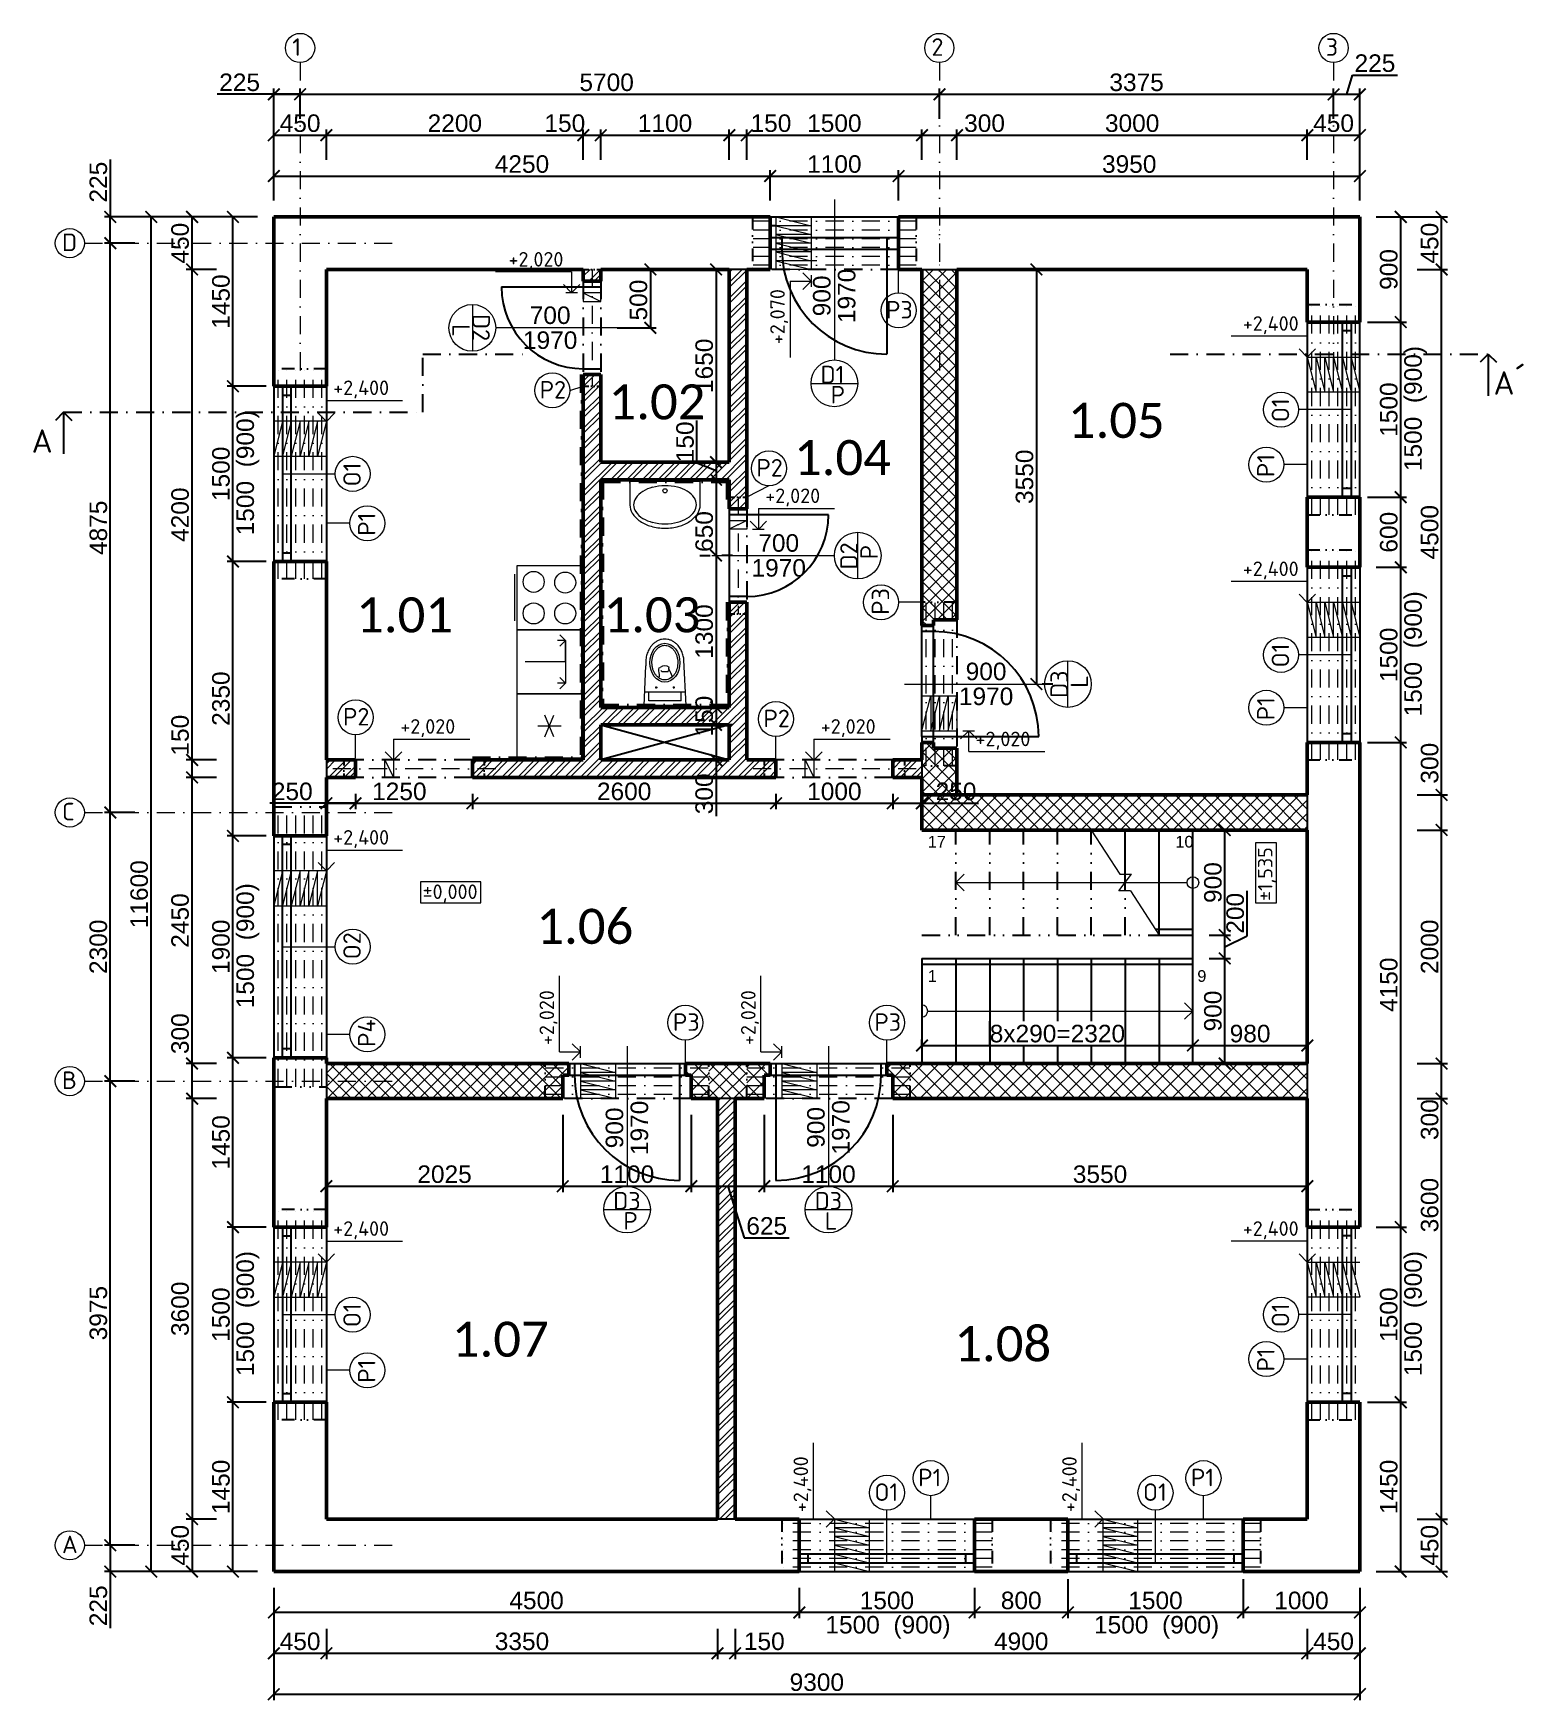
# Model space of a CAD drawing. Header units: millimetres. Extents: x -2059 to 10703, y -1105 to 13172.
import ezdxf

# ---------------------------------------------------------------- set-up
doc = ezdxf.new("R2010")
doc.units = ezdxf.units.MM
doc.header["$LTSCALE"] = 310
doc.linetypes.add('DASHDOT', pattern=[1, 0.5, -0.25, 0, -0.25])
doc.linetypes.add('DIVIDE', pattern=[1.25, 0.5, -0.25, 0, -0.25, 0, -0.25])
for name, color, linetype, lineweight in [('00 kóty', 210, 'Continuous', 13), ('00 popis', 7, 'Continuous', 13), ('00 tenká plná', 7, 'Continuous', 13), ('00 zařizováky', 4, 'Continuous', 13), ('00 zdivo', 210, 'Continuous', 50), ('00 šrafy', 253, 'Continuous', 13), ('01 tenká čerchovaná', 7, 'DASHDOT', 13), ('01 tlustá dvojčerchovaná', 253, 'DIVIDE', 25), ('01 tlustá plná', 90, 'Continuous', 25), ('01 tlustá čerchovaná', 151, 'DASHDOT', 25), ('01 velmi tlustá plná', 210, 'Continuous', 50), ('oklady', 51, 'DASHDOT', 50), ('pomocne cary', 255, 'DIVIDE', 25)]:
    doc.layers.add(name, color=color, linetype=linetype, lineweight=lineweight)
doc.styles.add('ISOCPEUR', font='isocpeur.ttf')
doc.styles.add('koty', font='arial.ttf', dxfattribs={"height": 150})
doc.styles.add('mistnosti', font='calibri.ttf', dxfattribs={"height": 300})
doc.dimstyles.new('moje koty', dxfattribs={"dimscale": 40, "dimtxt": 150, "dimasz": 2.5, "dimexe": 1.25, "dimexo": 3.5, "dimtad": 1, "dimtxsty": 'koty', "dimblk": 'ARCHTICK', "dimcen": 2.5, "dimadec": 0, "dimazin": 0, "dimtfac": 1, "dimtmove": 0, "dimatfit": 3, "dimfxl": 1, "dimarcsym": 0})

msp = doc.modelspace()

# ---------------------------------------------------------------- texts
at = {"linetype": 'Continuous', "lineweight": 30, "style": 'ISOCPEUR'}
for s, p in [('1', (158.099, 12979.761)), ('2', (5631.968, 12979.761)), ('3', (9008.099, 12979.761)), ('D', (-1813.971, 11307.69)), ('C', (-1813.971, 6432.69)), ('B', (-1813.971, 4132.69)), ('A', (-1813.971, 157.69))]:
    msp.add_text(s, height=150, dxfattribs=at).set_placement(p)
at = {"linetype": 'Continuous', "lineweight": 50, "style": 'ISOCPEUR'}
for s, p in [('A´', (10444.447, 10078.089)), ('A', (-2073.464, 9580.972))]:
    msp.add_text(s, height=200, dxfattribs=at).set_placement(p)
at = {"layer": '00 kóty', "char_height": 150, "attachment_point": 1, "rotation": 90, "style": 'koty'}
for s, width, insert in [('1970', 653.0594, (4830, 10690.776)), (' 900', 407.84315, (4616.84, 10690.776)), ('1500  (900)', 2058.30656, (9680, 9423.298)), ('1500  (900)', 2058.30656, (-320, 8873.298)), ('1500  (900)', 2058.30656, (9680, 7323.298)), ('1500  (900)', 2058.30656, (-320, 4823.298)), ('1970', 653.0594, (3055, 3566.1)), ('1970', 653.0594, (4780, 3570.803)), (' 900', 407.84315, (2841.84, 3566.1)), (' 900', 407.84315, (4566.84, 3570.803)), ('1500  (900)', 2058.30656, (-320, 1673.298)), ('1500  (900)', 2058.30656, (9680, 1673.298))]:
    msp.add_mtext_dynamic_manual_height_columns(s, width=width, gutter_width=750, heights=[0], dxfattribs=dict(at, insert=insert))
at = {"layer": '00 kóty', "attachment_point": 1, "style": 'koty'}
for s, width, insert, char_height in [(' 700', 407.84315, (2133.165, 10833.16), 150), ('1970', 653.0594, (2133.165, 10620), 150), (' 700', 407.84315, (4090.456, 8883.16), 150), ('1970', 653.0594, (4090.456, 8670), 150), (' 900', 407.84315, (5866.199, 7783.16), 150), ('1970', 653.0594, (5866.199, 7570), 150), ('17', 332.90733, (5600, 6300), 100), ('10', 125.36129, (7720, 6300), 100), ('1', 184.68659, (5600, 5150), 100), ('9', 71.60572, (7907.915, 5150), 100), ('1500  (900)', 2058.30656, (4723.298, -380), 150), ('1500  (900)', 2058.30656, (7023.298, -380), 150)]:
    msp.add_mtext_dynamic_manual_height_columns(s, width=width, gutter_width=750, heights=[0], dxfattribs=dict(at, insert=insert, char_height=char_height))
at = {"layer": '00 popis', "linetype": 'Continuous', "lineweight": 30, "style": 'ISOCPEUR'}
for s, height, p in [('+2,020', 125, (2010.043, 11174.66)), ('P3', 150, (5242.63, 10730.186)), ('+2,400', 125, (8297.543, 10624.66)), ('+2,400', 125, (8297.543, 10624.66)), ('D1', 150, (4681.323, 10175)), ('+2,400', 125, (508.707, 10074.66)), ('P2', 150, (2276.724, 10044.987)), ('P', 150, (4768.006, 10002.875)), ('P2', 150, (4132.291, 9377.206)), ('+2,020', 125, (4208.707, 9149.66)), ('+2,400', 125, (8297.543, 8524.66)), ('+2,400', 125, (8297.543, 8524.66)), ('P2', 150, (592.63, 7245.186)), ('+2,020', 125, (1083.707, 7174.66)), ('P2', 150, (4192.63, 7230.186)), ('+2,020', 125, (4683.707, 7174.66)), ('+2,020', 125, (6008.707, 7067.486)), ('+2,400', 125, (508.707, 6224.66)), ('P3', 150, (3417.63, 4630.186)), ('P3', 150, (5142.63, 4630.186)), ('D3', 150, (2906.323, 3100)), ('D3', 150, (4631.323, 3100)), ('+2,400', 125, (508.707, 2874.66)), ('P', 150, (2993.006, 2927.875)), ('L', 150, (4718.006, 2927.875)), ('+2,400', 125, (8297.543, 2874.66)), ('+2,400', 125, (8297.543, 2874.66)), ('P1', 150, (5517.338, 730.186)), ('P1', 150, (7853.501, 730.186)), ('O1', 150, (5142.63, 605.186)), ('O1', 150, (7442.63, 605.186))]:
    msp.add_text(s, height=height, dxfattribs=at).set_placement(p)
for s, height, rotation, p in [('+2,070', 125, 90, (4375.34, 10510.043)), ('D2', 150, 270, (1700.001, 10768.677)), ('L', 150, 270, (1527.876, 10681.994)), ('O1', 150, 90, (8694.814, 9842.63)), ('O1', 150, 90, (744.814, 9292.63)), ('P1', 150, 90, (8569.814, 9371.658)), ('P1', 150, 90, (869.814, 8870.004)), ('D2', 150, 90, (4999.999, 8581.323)), ('P', 150, 90, (5172.124, 8668.006)), ('P3', 150, 90, (5269.814, 8192.63)), ('O1', 150, 90, (8694.814, 7742.63)), ('D3', 150, 90, (6800, 7481.323)), ('L', 150, 90, (6972.125, 7568.006)), ('P1', 150, 90, (8569.814, 7289.191)), ('O2', 150, 90, (744.814, 5242.63)), ('+2,020', 125, 90, (2400.34, 4508.707)), ('+2,020', 125, 90, (4125.34, 4508.707)), ('P4', 150, 90, (869.814, 4492.63)), ('O1', 150, 90, (744.814, 2092.63)), ('O1', 150, 90, (8694.814, 2092.63)), ('P1', 150, 90, (8569.814, 1712.785)), ('P1', 150, 90, (869.814, 1616.948)), ('+2,400', 125, 90, (4575.34, 508.707)), ('+2,400', 125, 90, (4575.34, 508.707)), ('+2,400', 125, 90, (6875.34, 508.707)), ('+2,400', 125, 90, (6875.34, 508.707))]:
    msp.add_text(s, height=height, rotation=rotation, dxfattribs=at).set_placement(p)
at = {"layer": '00 popis', "char_height": 300, "attachment_point": 1, "style": 'mistnosti'}
for s, insert in [('1.02', (2866.665, 10166.345)), ('1.05', (6799.848, 10007.923)), ('1.04', (4454.47, 9689.13)), ('1.01', (705.288, 8342.39)), ('1.03', (2823.545, 8342.971)), ('1.06', (2248.835, 5675.388)), ('1.07', (1524.615, 2139.765)), ('1.08', (5827.324, 2100.912))]:
    msp.add_mtext_dynamic_manual_height_columns(s, width=1020.4919, gutter_width=1500, heights=[0], dxfattribs=dict(at, insert=insert))
at = {"layer": '00 tenká plná', "linetype": 'Continuous', "lineweight": 50, "style": 'ISOCPEUR'}
msp.add_text('±1,535', height=125, rotation=90, dxfattribs=at).set_placement((8551.756, 5742.719))
msp.add_text('±0,000', height=125, dxfattribs=at).set_placement((1274.398, 5759.169))

# ---------------------------------------------------------------- blocks, each defined once
blk = doc.blocks.new('_ArchTick')
at = {"color": 0, "linetype": 'ByBlock', "const_width": 0.15}
blk.add_lwpolyline([(-0.5, -0.5), (0.5, 0.5)], dxfattribs=at)
blk = doc.blocks.new('*D10')
at = {"layer": '00 kóty', "color": 0, "lineweight": -2, "transparency": 16777216}
for p, q in [((8300, -65), (8300, -400)), ((9300, -140), (9300, -400)), ((9300, -350), (8300, -350))]:
    blk.add_line(p, q, dxfattribs=at)
at = {"layer": 'Defpoints', "color": 0, "transparency": 16777216}
for p in [(8300, 75), (9300, 0), (8300, -350)]:
    blk.add_point(p, dxfattribs=at)
at = {"layer": '00 kóty', "color": 0, "lineweight": -2, "transparency": 16777216, "xscale": 100, "yscale": 100, "zscale": 100, "rotation": 180}
blk.add_blockref('_ArchTick', (8300, -350), dxfattribs=at)
at = {"layer": '00 kóty', "color": 0, "lineweight": -2, "transparency": 16777216, "xscale": 100, "yscale": 100, "zscale": 100}
blk.add_blockref('_ArchTick', (9300, -350), dxfattribs=at)
at = {"layer": '00 kóty', "color": 0, "transparency": 16777216, "insert": (8800, -248), "char_height": 150, "attachment_point": 5, "style": 'koty'}
blk.add_mtext('1000', dxfattribs=at)
blk = doc.blocks.new('*D11')
at = {"layer": '00 kóty', "color": 0, "lineweight": -2, "transparency": 16777216}
for p, q in [((6800, -65), (6800, -400)), ((8300, -65), (8300, -400)), ((8300, -350), (6800, -350))]:
    blk.add_line(p, q, dxfattribs=at)
at = {"layer": 'Defpoints', "color": 0, "transparency": 16777216}
for p in [(6800, 75), (8300, 75), (6800, -350)]:
    blk.add_point(p, dxfattribs=at)
at = {"layer": '00 kóty', "color": 0, "lineweight": -2, "transparency": 16777216, "xscale": 100, "yscale": 100, "zscale": 100, "rotation": 180}
blk.add_blockref('_ArchTick', (6800, -350), dxfattribs=at)
at = {"layer": '00 kóty', "color": 0, "lineweight": -2, "transparency": 16777216, "xscale": 100, "yscale": 100, "zscale": 100}
blk.add_blockref('_ArchTick', (8300, -350), dxfattribs=at)
at = {"layer": '00 kóty', "color": 0, "transparency": 16777216, "insert": (7550, -248), "char_height": 150, "attachment_point": 5, "style": 'koty'}
blk.add_mtext('1500', dxfattribs=at)
blk = doc.blocks.new('*D12')
at = {"layer": '00 kóty', "color": 0, "lineweight": -2, "transparency": 16777216}
for p, q in [((6000, -140), (6000, -400)), ((6800, -65), (6800, -400)), ((6800, -350), (6000, -350))]:
    blk.add_line(p, q, dxfattribs=at)
at = {"layer": 'Defpoints', "color": 0, "transparency": 16777216}
for p in [(6000, 0), (6800, 75), (6000, -350)]:
    blk.add_point(p, dxfattribs=at)
at = {"layer": '00 kóty', "color": 0, "lineweight": -2, "transparency": 16777216, "xscale": 100, "yscale": 100, "zscale": 100, "rotation": 180}
blk.add_blockref('_ArchTick', (6000, -350), dxfattribs=at)
at = {"layer": '00 kóty', "color": 0, "lineweight": -2, "transparency": 16777216, "xscale": 100, "yscale": 100, "zscale": 100}
blk.add_blockref('_ArchTick', (6800, -350), dxfattribs=at)
at = {"layer": '00 kóty', "color": 0, "transparency": 16777216, "insert": (6400, -248), "char_height": 150, "attachment_point": 5, "style": 'koty'}
blk.add_mtext('800', dxfattribs=at)
blk = doc.blocks.new('*D13')
at = {"layer": '00 kóty', "color": 0, "lineweight": -2, "transparency": 16777216}
for p, q in [((4500, -140), (4500, -400)), ((6000, -140), (6000, -400)), ((6000, -350), (4500, -350))]:
    blk.add_line(p, q, dxfattribs=at)
at = {"layer": 'Defpoints', "color": 0, "transparency": 16777216}
for p in [(4500, 0), (6000, 0), (4500, -350)]:
    blk.add_point(p, dxfattribs=at)
at = {"layer": '00 kóty', "color": 0, "lineweight": -2, "transparency": 16777216, "xscale": 100, "yscale": 100, "zscale": 100, "rotation": 180}
blk.add_blockref('_ArchTick', (4500, -350), dxfattribs=at)
at = {"layer": '00 kóty', "color": 0, "lineweight": -2, "transparency": 16777216, "xscale": 100, "yscale": 100, "zscale": 100}
blk.add_blockref('_ArchTick', (6000, -350), dxfattribs=at)
at = {"layer": '00 kóty', "color": 0, "transparency": 16777216, "insert": (5250, -248), "char_height": 150, "attachment_point": 5, "style": 'koty'}
blk.add_mtext('1500', dxfattribs=at)
blk = doc.blocks.new('*D14')
at = {"layer": '00 kóty', "color": 0, "lineweight": -2, "transparency": 16777216}
for p, q in [((0, -140), (0, -400)), ((4500, -140), (4500, -400)), ((4500, -350), (0, -350))]:
    blk.add_line(p, q, dxfattribs=at)
at = {"layer": 'Defpoints', "color": 0, "transparency": 16777216}
for p in [(0, 0), (4500, 0), (0, -350)]:
    blk.add_point(p, dxfattribs=at)
at = {"layer": '00 kóty', "color": 0, "lineweight": -2, "transparency": 16777216, "xscale": 100, "yscale": 100, "zscale": 100, "rotation": 180}
blk.add_blockref('_ArchTick', (0, -350), dxfattribs=at)
at = {"layer": '00 kóty', "color": 0, "lineweight": -2, "transparency": 16777216, "xscale": 100, "yscale": 100, "zscale": 100}
blk.add_blockref('_ArchTick', (4500, -350), dxfattribs=at)
at = {"layer": '00 kóty', "color": 0, "transparency": 16777216, "insert": (2250, -248), "char_height": 150, "attachment_point": 5, "style": 'koty'}
blk.add_mtext('4500', dxfattribs=at)
blk = doc.blocks.new('*D15')
at = {"layer": '00 kóty', "color": 0, "lineweight": -2, "transparency": 16777216}
for p, q in [((9365, 1450), (9700, 1450)), ((9650, 0), (9650, 1450)), ((9440, 0), (9700, 0))]:
    blk.add_line(p, q, dxfattribs=at)
at = {"layer": 'Defpoints', "color": 0, "transparency": 16777216}
for p in [(9225, 1450), (9650, 1450), (9300, 0)]:
    blk.add_point(p, dxfattribs=at)
at = {"layer": '00 kóty', "color": 0, "lineweight": -2, "transparency": 16777216, "xscale": 100, "yscale": 100, "zscale": 100}
for p, rotation in [((9650, 1450), 90), ((9650, 0), 270)]:
    blk.add_blockref('_ArchTick', p, dxfattribs=dict(at, rotation=rotation))
at = {"layer": '00 kóty', "color": 0, "transparency": 16777216, "insert": (9548, 725), "char_height": 150, "attachment_point": 5, "rotation": 90, "style": 'koty'}
blk.add_mtext('1450', dxfattribs=at)
blk = doc.blocks.new('*D16')
at = {"layer": '00 kóty', "color": 0, "lineweight": -2, "transparency": 16777216}
for p, q in [((9440, 2950), (9700, 2950)), ((9650, 1450), (9650, 2950)), ((9365, 1450), (9700, 1450))]:
    blk.add_line(p, q, dxfattribs=at)
at = {"layer": 'Defpoints', "color": 0, "transparency": 16777216}
for p in [(9300, 2950), (9650, 2950), (9225, 1450)]:
    blk.add_point(p, dxfattribs=at)
at = {"layer": '00 kóty', "color": 0, "lineweight": -2, "transparency": 16777216, "xscale": 100, "yscale": 100, "zscale": 100}
for p, rotation in [((9650, 2950), 90), ((9650, 1450), 270)]:
    blk.add_blockref('_ArchTick', p, dxfattribs=dict(at, rotation=rotation))
at = {"layer": '00 kóty', "color": 0, "transparency": 16777216, "insert": (9548, 2200), "char_height": 150, "attachment_point": 5, "rotation": 90, "style": 'koty'}
blk.add_mtext('1500', dxfattribs=at)
blk = doc.blocks.new('*D17')
at = {"layer": '00 kóty', "color": 0, "lineweight": -2, "transparency": 16777216}
for p, q in [((9365, 7100), (9700, 7100)), ((9650, 2950), (9650, 7100)), ((9440, 2950), (9700, 2950))]:
    blk.add_line(p, q, dxfattribs=at)
at = {"layer": 'Defpoints', "color": 0, "transparency": 16777216}
for p in [(9225, 7100), (9650, 7100), (9300, 2950)]:
    blk.add_point(p, dxfattribs=at)
at = {"layer": '00 kóty', "color": 0, "lineweight": -2, "transparency": 16777216, "xscale": 100, "yscale": 100, "zscale": 100}
for p, rotation in [((9650, 7100), 90), ((9650, 2950), 270)]:
    blk.add_blockref('_ArchTick', p, dxfattribs=dict(at, rotation=rotation))
at = {"layer": '00 kóty', "color": 0, "transparency": 16777216, "insert": (9548, 5025), "char_height": 150, "attachment_point": 5, "rotation": 90, "style": 'koty'}
blk.add_mtext('4150', dxfattribs=at)
blk = doc.blocks.new('*D18')
at = {"layer": '00 kóty', "color": 0, "lineweight": -2, "transparency": 16777216}
for p, q in [((9440, 8600), (9700, 8600)), ((9650, 7100), (9650, 8600)), ((9365, 7100), (9700, 7100))]:
    blk.add_line(p, q, dxfattribs=at)
at = {"layer": 'Defpoints', "color": 0, "transparency": 16777216}
for p in [(9300, 8600), (9650, 8600), (9225, 7100)]:
    blk.add_point(p, dxfattribs=at)
at = {"layer": '00 kóty', "color": 0, "lineweight": -2, "transparency": 16777216, "xscale": 100, "yscale": 100, "zscale": 100}
for p, rotation in [((9650, 8600), 90), ((9650, 7100), 270)]:
    blk.add_blockref('_ArchTick', p, dxfattribs=dict(at, rotation=rotation))
at = {"layer": '00 kóty', "color": 0, "transparency": 16777216, "insert": (9548, 7850), "char_height": 150, "attachment_point": 5, "rotation": 90, "style": 'koty'}
blk.add_mtext('1500', dxfattribs=at)
blk = doc.blocks.new('*D19')
at = {"layer": '00 kóty', "color": 0, "lineweight": -2, "transparency": 16777216}
for p, q in [((9440, 9200), (9700, 9200)), ((9650, 8600), (9650, 9200)), ((9440, 8600), (9700, 8600))]:
    blk.add_line(p, q, dxfattribs=at)
at = {"layer": 'Defpoints', "color": 0, "transparency": 16777216}
for p in [(9300, 9200), (9650, 9200), (9300, 8600)]:
    blk.add_point(p, dxfattribs=at)
at = {"layer": '00 kóty', "color": 0, "lineweight": -2, "transparency": 16777216, "xscale": 100, "yscale": 100, "zscale": 100}
for p, rotation in [((9650, 9200), 90), ((9650, 8600), 270)]:
    blk.add_blockref('_ArchTick', p, dxfattribs=dict(at, rotation=rotation))
at = {"layer": '00 kóty', "color": 0, "transparency": 16777216, "insert": (9548, 8900), "char_height": 150, "attachment_point": 5, "rotation": 90, "style": 'koty'}
blk.add_mtext('600', dxfattribs=at)
blk = doc.blocks.new('*D20')
at = {"layer": '00 kóty', "color": 0, "lineweight": -2, "transparency": 16777216}
for p, q in [((9365, 10700), (9700, 10700)), ((9650, 9200), (9650, 10700)), ((9365, 9200), (9700, 9200))]:
    blk.add_line(p, q, dxfattribs=at)
at = {"layer": 'Defpoints', "color": 0, "transparency": 16777216}
for p in [(9225, 10700), (9650, 10700), (9225, 9200)]:
    blk.add_point(p, dxfattribs=at)
at = {"layer": '00 kóty', "color": 0, "lineweight": -2, "transparency": 16777216, "xscale": 100, "yscale": 100, "zscale": 100}
for p, rotation in [((9650, 10700), 90), ((9650, 9200), 270)]:
    blk.add_blockref('_ArchTick', p, dxfattribs=dict(at, rotation=rotation))
at = {"layer": '00 kóty', "color": 0, "transparency": 16777216, "insert": (9548, 9950), "char_height": 150, "attachment_point": 5, "rotation": 90, "style": 'koty'}
blk.add_mtext('1500', dxfattribs=at)
blk = doc.blocks.new('*D21')
at = {"layer": '00 kóty', "color": 0, "lineweight": -2, "transparency": 16777216}
for p, q in [((9440, 11600), (9700, 11600)), ((9650, 10700), (9650, 11600)), ((9365, 10700), (9700, 10700))]:
    blk.add_line(p, q, dxfattribs=at)
at = {"layer": 'Defpoints', "color": 0, "transparency": 16777216}
for p in [(9300, 11600), (9650, 11600), (9225, 10700)]:
    blk.add_point(p, dxfattribs=at)
at = {"layer": '00 kóty', "color": 0, "lineweight": -2, "transparency": 16777216, "xscale": 100, "yscale": 100, "zscale": 100}
for p, rotation in [((9650, 11600), 90), ((9650, 10700), 270)]:
    blk.add_blockref('_ArchTick', p, dxfattribs=dict(at, rotation=rotation))
at = {"layer": '00 kóty', "color": 0, "transparency": 16777216, "insert": (9548, 11150), "char_height": 150, "attachment_point": 5, "rotation": 90, "style": 'koty'}
blk.add_mtext('900', dxfattribs=at)
blk = doc.blocks.new('*D22')
at = {"layer": '00 kóty', "color": 0, "lineweight": -2, "transparency": 16777216}
for p, q in [((-65, 1450), (-400, 1450)), ((-350, 0), (-350, 1450)), ((-140, 0), (-400, 0))]:
    blk.add_line(p, q, dxfattribs=at)
at = {"layer": 'Defpoints', "color": 0, "transparency": 16777216}
for p in [(-350, 1450), (75, 1450), (0, 0)]:
    blk.add_point(p, dxfattribs=at)
at = {"layer": '00 kóty', "color": 0, "lineweight": -2, "transparency": 16777216, "xscale": 100, "yscale": 100, "zscale": 100}
for p, rotation in [((-350, 1450), 90), ((-350, 0), 270)]:
    blk.add_blockref('_ArchTick', p, dxfattribs=dict(at, rotation=rotation))
at = {"layer": '00 kóty', "color": 0, "transparency": 16777216, "insert": (-452, 725), "char_height": 150, "attachment_point": 5, "rotation": 90, "style": 'koty'}
blk.add_mtext('1450', dxfattribs=at)
blk = doc.blocks.new('*D23')
at = {"layer": '00 kóty', "color": 0, "lineweight": -2, "transparency": 16777216}
for p, q in [((-65, 2950), (-400, 2950)), ((-350, 1450), (-350, 2950)), ((-65, 1450), (-400, 1450))]:
    blk.add_line(p, q, dxfattribs=at)
at = {"layer": 'Defpoints', "color": 0, "transparency": 16777216}
for p in [(-350, 2950), (75, 2950), (75, 1450)]:
    blk.add_point(p, dxfattribs=at)
at = {"layer": '00 kóty', "color": 0, "lineweight": -2, "transparency": 16777216, "xscale": 100, "yscale": 100, "zscale": 100}
for p, rotation in [((-350, 2950), 90), ((-350, 1450), 270)]:
    blk.add_blockref('_ArchTick', p, dxfattribs=dict(at, rotation=rotation))
at = {"layer": '00 kóty', "color": 0, "transparency": 16777216, "insert": (-452, 2200), "char_height": 150, "attachment_point": 5, "rotation": 90, "style": 'koty'}
blk.add_mtext('1500', dxfattribs=at)
blk = doc.blocks.new('*D24')
at = {"layer": '00 kóty', "color": 0, "lineweight": -2, "transparency": 16777216}
for p, q in [((-140, 4400), (-400, 4400)), ((-350, 2950), (-350, 4400)), ((-65, 2950), (-400, 2950))]:
    blk.add_line(p, q, dxfattribs=at)
at = {"layer": 'Defpoints', "color": 0, "transparency": 16777216}
for p in [(-350, 4400), (0, 4400), (75, 2950)]:
    blk.add_point(p, dxfattribs=at)
at = {"layer": '00 kóty', "color": 0, "lineweight": -2, "transparency": 16777216, "xscale": 100, "yscale": 100, "zscale": 100}
for p, rotation in [((-350, 4400), 90), ((-350, 2950), 270)]:
    blk.add_blockref('_ArchTick', p, dxfattribs=dict(at, rotation=rotation))
at = {"layer": '00 kóty', "color": 0, "transparency": 16777216, "insert": (-452, 3675), "char_height": 150, "attachment_point": 5, "rotation": 90, "style": 'koty'}
blk.add_mtext('1450', dxfattribs=at)
blk = doc.blocks.new('*D25')
at = {"layer": '00 kóty', "color": 0, "lineweight": -2, "transparency": 16777216}
for p, q in [((-65, 6300), (-400, 6300)), ((-350, 4400), (-350, 6300)), ((-65, 4400), (-400, 4400))]:
    blk.add_line(p, q, dxfattribs=at)
at = {"layer": 'Defpoints', "color": 0, "transparency": 16777216}
for p in [(-350, 6300), (75, 6300), (75, 4400)]:
    blk.add_point(p, dxfattribs=at)
at = {"layer": '00 kóty', "color": 0, "lineweight": -2, "transparency": 16777216, "xscale": 100, "yscale": 100, "zscale": 100}
for p, rotation in [((-350, 6300), 90), ((-350, 4400), 270)]:
    blk.add_blockref('_ArchTick', p, dxfattribs=dict(at, rotation=rotation))
at = {"layer": '00 kóty', "color": 0, "transparency": 16777216, "insert": (-452, 5350), "char_height": 150, "attachment_point": 5, "rotation": 90, "style": 'koty'}
blk.add_mtext('1900', dxfattribs=at)
blk = doc.blocks.new('*D26')
at = {"layer": '00 kóty', "color": 0, "lineweight": -2, "transparency": 16777216}
for p, q in [((-65, 8650), (-400, 8650)), ((-350, 6300), (-350, 8650)), ((-65, 6300), (-400, 6300))]:
    blk.add_line(p, q, dxfattribs=at)
at = {"layer": 'Defpoints', "color": 0, "transparency": 16777216}
for p in [(-350, 8650), (75, 8650), (75, 6300)]:
    blk.add_point(p, dxfattribs=at)
at = {"layer": '00 kóty', "color": 0, "lineweight": -2, "transparency": 16777216, "xscale": 100, "yscale": 100, "zscale": 100}
for p, rotation in [((-350, 8650), 90), ((-350, 6300), 270)]:
    blk.add_blockref('_ArchTick', p, dxfattribs=dict(at, rotation=rotation))
at = {"layer": '00 kóty', "color": 0, "transparency": 16777216, "insert": (-452, 7475), "char_height": 150, "attachment_point": 5, "rotation": 90, "style": 'koty'}
blk.add_mtext('2350', dxfattribs=at)
blk = doc.blocks.new('*D27')
at = {"layer": '00 kóty', "color": 0, "lineweight": -2, "transparency": 16777216}
for p, q in [((-65, 10150), (-400, 10150)), ((-350, 8650), (-350, 10150)), ((-65, 8650), (-400, 8650))]:
    blk.add_line(p, q, dxfattribs=at)
at = {"layer": 'Defpoints', "color": 0, "transparency": 16777216}
for p in [(-350, 10150), (75, 10150), (75, 8650)]:
    blk.add_point(p, dxfattribs=at)
at = {"layer": '00 kóty', "color": 0, "lineweight": -2, "transparency": 16777216, "xscale": 100, "yscale": 100, "zscale": 100}
for p, rotation in [((-350, 10150), 90), ((-350, 8650), 270)]:
    blk.add_blockref('_ArchTick', p, dxfattribs=dict(at, rotation=rotation))
at = {"layer": '00 kóty', "color": 0, "transparency": 16777216, "insert": (-452, 9400), "char_height": 150, "attachment_point": 5, "rotation": 90, "style": 'koty'}
blk.add_mtext('1500', dxfattribs=at)
blk = doc.blocks.new('*D28')
at = {"layer": '00 kóty', "color": 0, "lineweight": -2, "transparency": 16777216}
for p, q in [((-140, 11600), (-400, 11600)), ((-350, 10150), (-350, 11600)), ((-140, 10150), (-400, 10150))]:
    blk.add_line(p, q, dxfattribs=at)
at = {"layer": 'Defpoints', "color": 0, "transparency": 16777216}
for p in [(-350, 11600), (0, 11600), (0, 10150)]:
    blk.add_point(p, dxfattribs=at)
at = {"layer": '00 kóty', "color": 0, "lineweight": -2, "transparency": 16777216, "xscale": 100, "yscale": 100, "zscale": 100}
for p, rotation in [((-350, 11600), 90), ((-350, 10150), 270)]:
    blk.add_blockref('_ArchTick', p, dxfattribs=dict(at, rotation=rotation))
at = {"layer": '00 kóty', "color": 0, "transparency": 16777216, "insert": (-452, 10875), "char_height": 150, "attachment_point": 5, "rotation": 90, "style": 'koty'}
blk.add_mtext('1450', dxfattribs=at)
blk = doc.blocks.new('*D29')
at = {"layer": '00 kóty', "color": 0, "lineweight": -2, "transparency": 16777216}
for p, q in [((-490, 4350), (-750, 4350)), ((-700, 4050), (-700, 4350)), ((-490, 4050), (-750, 4050))]:
    blk.add_line(p, q, dxfattribs=at)
at = {"layer": 'Defpoints', "color": 0, "transparency": 16777216}
for p in [(-700, 4350), (-350, 4350), (-350, 4050)]:
    blk.add_point(p, dxfattribs=at)
at = {"layer": '00 kóty', "color": 0, "lineweight": -2, "transparency": 16777216, "xscale": 100, "yscale": 100, "zscale": 100}
for p, rotation in [((-700, 4350), 90), ((-700, 4050), 270)]:
    blk.add_blockref('_ArchTick', p, dxfattribs=dict(at, rotation=rotation))
at = {"layer": '00 kóty', "color": 0, "transparency": 16777216, "insert": (-802, 4606), "char_height": 150, "attachment_point": 5, "rotation": 90, "style": 'koty'}
blk.add_mtext('300', dxfattribs=at)
blk = doc.blocks.new('*D30')
at = {"layer": '00 kóty', "color": 0, "lineweight": -2, "transparency": 16777216}
for p, q in [((-490, 6800), (-750, 6800)), ((-700, 4350), (-700, 6800)), ((-490, 4350), (-750, 4350))]:
    blk.add_line(p, q, dxfattribs=at)
at = {"layer": 'Defpoints', "color": 0, "transparency": 16777216}
for p in [(-700, 6800), (-350, 6800), (-350, 4350)]:
    blk.add_point(p, dxfattribs=at)
at = {"layer": '00 kóty', "color": 0, "lineweight": -2, "transparency": 16777216, "xscale": 100, "yscale": 100, "zscale": 100}
for p, rotation in [((-700, 6800), 90), ((-700, 4350), 270)]:
    blk.add_blockref('_ArchTick', p, dxfattribs=dict(at, rotation=rotation))
at = {"layer": '00 kóty', "color": 0, "transparency": 16777216, "insert": (-802, 5575), "char_height": 150, "attachment_point": 5, "rotation": 90, "style": 'koty'}
blk.add_mtext('2450', dxfattribs=at)
blk = doc.blocks.new('*D31')
at = {"layer": '00 kóty', "color": 0, "lineweight": -2, "transparency": 16777216}
for p, q in [((-490, 6950), (-750, 6950)), ((-700, 6800), (-700, 6950)), ((-490, 6800), (-750, 6800))]:
    blk.add_line(p, q, dxfattribs=at)
at = {"layer": 'Defpoints', "color": 0, "transparency": 16777216}
for p in [(-700, 6950), (-350, 6950), (-350, 6800)]:
    blk.add_point(p, dxfattribs=at)
at = {"layer": '00 kóty', "color": 0, "lineweight": -2, "transparency": 16777216, "xscale": 100, "yscale": 100, "zscale": 100}
for p, rotation in [((-700, 6950), 90), ((-700, 6800), 270)]:
    blk.add_blockref('_ArchTick', p, dxfattribs=dict(at, rotation=rotation))
at = {"layer": '00 kóty', "color": 0, "transparency": 16777216, "insert": (-802, 7162), "char_height": 150, "attachment_point": 5, "rotation": 90, "style": 'koty'}
blk.add_mtext('150', dxfattribs=at)
blk = doc.blocks.new('*D32')
at = {"layer": '00 kóty', "color": 0, "lineweight": -2, "transparency": 16777216}
for p, q in [((-490, 11150), (-750, 11150)), ((-700, 6950), (-700, 11150)), ((-490, 6950), (-750, 6950))]:
    blk.add_line(p, q, dxfattribs=at)
at = {"layer": 'Defpoints', "color": 0, "transparency": 16777216}
for p in [(-700, 11150), (-350, 11150), (-350, 6950)]:
    blk.add_point(p, dxfattribs=at)
at = {"layer": '00 kóty', "color": 0, "lineweight": -2, "transparency": 16777216, "xscale": 100, "yscale": 100, "zscale": 100}
for p, rotation in [((-700, 11150), 90), ((-700, 6950), 270)]:
    blk.add_blockref('_ArchTick', p, dxfattribs=dict(at, rotation=rotation))
at = {"layer": '00 kóty', "color": 0, "transparency": 16777216, "insert": (-802, 9050), "char_height": 150, "attachment_point": 5, "rotation": 90, "style": 'koty'}
blk.add_mtext('4200', dxfattribs=at)
blk = doc.blocks.new('*D33')
at = {"layer": '00 kóty', "color": 0, "lineweight": -2, "transparency": 16777216}
for p, q in [((-490, 11600), (-750, 11600)), ((-700, 11150), (-700, 11600)), ((-490, 11150), (-750, 11150))]:
    blk.add_line(p, q, dxfattribs=at)
at = {"layer": 'Defpoints', "color": 0, "transparency": 16777216}
for p in [(-700, 11600), (-350, 11600), (-350, 11150)]:
    blk.add_point(p, dxfattribs=at)
at = {"layer": '00 kóty', "color": 0, "lineweight": -2, "transparency": 16777216, "xscale": 100, "yscale": 100, "zscale": 100}
for p, rotation in [((-700, 11600), 90), ((-700, 11150), 270)]:
    blk.add_blockref('_ArchTick', p, dxfattribs=dict(at, rotation=rotation))
at = {"layer": '00 kóty', "color": 0, "transparency": 16777216, "insert": (-802, 11375), "char_height": 150, "attachment_point": 5, "rotation": 90, "style": 'koty'}
blk.add_mtext('450', dxfattribs=at)
blk = doc.blocks.new('*D34')
at = {"layer": '00 kóty', "color": 0, "lineweight": -2, "transparency": 16777216}
for p, q in [((-490, 4050), (-750, 4050)), ((-700, 4050), (-700, 450)), ((-490, 450), (-750, 450))]:
    blk.add_line(p, q, dxfattribs=at)
at = {"layer": 'Defpoints', "color": 0, "transparency": 16777216}
for p in [(-350, 4050), (-700, 450), (-350, 450)]:
    blk.add_point(p, dxfattribs=at)
at = {"layer": '00 kóty', "color": 0, "lineweight": -2, "transparency": 16777216, "xscale": 100, "yscale": 100, "zscale": 100}
for p, rotation in [((-700, 4050), 90), ((-700, 450), 270)]:
    blk.add_blockref('_ArchTick', p, dxfattribs=dict(at, rotation=rotation))
at = {"layer": '00 kóty', "color": 0, "transparency": 16777216, "insert": (-802, 2250), "char_height": 150, "attachment_point": 5, "rotation": 90, "style": 'koty'}
blk.add_mtext('3600', dxfattribs=at)
blk = doc.blocks.new('*D35')
at = {"layer": '00 kóty', "color": 0, "lineweight": -2, "transparency": 16777216}
for p, q in [((-490, 450), (-750, 450)), ((-700, 450), (-700, 0)), ((-490, 0), (-750, 0))]:
    blk.add_line(p, q, dxfattribs=at)
at = {"layer": 'Defpoints', "color": 0, "transparency": 16777216}
for p in [(-350, 450), (-700, 0), (-350, 0)]:
    blk.add_point(p, dxfattribs=at)
at = {"layer": '00 kóty', "color": 0, "lineweight": -2, "transparency": 16777216, "xscale": 100, "yscale": 100, "zscale": 100}
for p, rotation in [((-700, 450), 90), ((-700, 0), 270)]:
    blk.add_blockref('_ArchTick', p, dxfattribs=dict(at, rotation=rotation))
at = {"layer": '00 kóty', "color": 0, "transparency": 16777216, "insert": (-802, 225), "char_height": 150, "attachment_point": 5, "rotation": 90, "style": 'koty'}
blk.add_mtext('450', dxfattribs=at)
blk = doc.blocks.new('*D36')
at = {"layer": '00 kóty', "color": 0, "lineweight": -2, "transparency": 16777216}
for p, q in [((-140, 11600), (-1100, 11600)), ((-1050, 0), (-1050, 11600)), ((-140, 0), (-1100, 0))]:
    blk.add_line(p, q, dxfattribs=at)
at = {"layer": 'Defpoints', "color": 0, "transparency": 16777216}
for p in [(-1050, 11600), (0, 11600), (0, 0)]:
    blk.add_point(p, dxfattribs=at)
at = {"layer": '00 kóty', "color": 0, "lineweight": -2, "transparency": 16777216, "xscale": 100, "yscale": 100, "zscale": 100}
for p, rotation in [((-1050, 11600), 90), ((-1050, 0), 270)]:
    blk.add_blockref('_ArchTick', p, dxfattribs=dict(at, rotation=rotation))
at = {"layer": '00 kóty', "color": 0, "transparency": 16777216, "insert": (-1152, 5800), "char_height": 150, "attachment_point": 5, "rotation": 90, "style": 'koty'}
blk.add_mtext('11600', dxfattribs=at)
blk = doc.blocks.new('*D37')
at = {"layer": '00 kóty', "color": 0, "lineweight": -2, "transparency": 16777216}
for p, q in [((-1190, 225), (-1450, 225)), ((-1400, 225), (-1400, 0)), ((-140, 0), (-1450, 0)), ((-1400, 0), (-1400, -485))]:
    blk.add_line(p, q, dxfattribs=at)
at = {"layer": 'Defpoints', "color": 0, "transparency": 16777216}
for p in [(-1400, 225), (-1050, 225), (0, 0)]:
    blk.add_point(p, dxfattribs=at)
at = {"layer": '00 kóty', "color": 0, "lineweight": -2, "transparency": 16777216, "xscale": 100, "yscale": 100, "zscale": 100}
for p, rotation in [((-1400, 225), 90), ((-1400, 0), 270)]:
    blk.add_blockref('_ArchTick', p, dxfattribs=dict(at, rotation=rotation))
at = {"layer": '00 kóty', "color": 0, "transparency": 16777216, "insert": (-1502, -293), "char_height": 150, "attachment_point": 5, "rotation": 90, "style": 'koty'}
blk.add_mtext('225', dxfattribs=at)
blk = doc.blocks.new('*D38')
at = {"layer": '00 kóty', "color": 0, "lineweight": -2, "transparency": 16777216}
for p, q in [((-1190, 4200), (-1450, 4200)), ((-1400, 225), (-1400, 4200)), ((-1190, 225), (-1450, 225))]:
    blk.add_line(p, q, dxfattribs=at)
at = {"layer": 'Defpoints', "color": 0, "transparency": 16777216}
for p in [(-1400, 4200), (-1050, 4200), (-1050, 225)]:
    blk.add_point(p, dxfattribs=at)
at = {"layer": '00 kóty', "color": 0, "lineweight": -2, "transparency": 16777216, "xscale": 100, "yscale": 100, "zscale": 100}
for p, rotation in [((-1400, 4200), 90), ((-1400, 225), 270)]:
    blk.add_blockref('_ArchTick', p, dxfattribs=dict(at, rotation=rotation))
at = {"layer": '00 kóty', "color": 0, "transparency": 16777216, "insert": (-1502, 2213), "char_height": 150, "attachment_point": 5, "rotation": 90, "style": 'koty'}
blk.add_mtext('3975', dxfattribs=at)
blk = doc.blocks.new('*D39')
at = {"layer": '00 kóty', "color": 0, "lineweight": -2, "transparency": 16777216}
for p, q in [((-1190, 6500), (-1450, 6500)), ((-1400, 4200), (-1400, 6500)), ((-1190, 4200), (-1450, 4200))]:
    blk.add_line(p, q, dxfattribs=at)
at = {"layer": 'Defpoints', "color": 0, "transparency": 16777216}
for p in [(-1400, 6500), (-1050, 6500), (-1050, 4200)]:
    blk.add_point(p, dxfattribs=at)
at = {"layer": '00 kóty', "color": 0, "lineweight": -2, "transparency": 16777216, "xscale": 100, "yscale": 100, "zscale": 100}
for p, rotation in [((-1400, 6500), 90), ((-1400, 4200), 270)]:
    blk.add_blockref('_ArchTick', p, dxfattribs=dict(at, rotation=rotation))
at = {"layer": '00 kóty', "color": 0, "transparency": 16777216, "insert": (-1502, 5350), "char_height": 150, "attachment_point": 5, "rotation": 90, "style": 'koty'}
blk.add_mtext('2300', dxfattribs=at)
blk = doc.blocks.new('*D40')
at = {"layer": '00 kóty', "color": 0, "lineweight": -2, "transparency": 16777216}
for p, q in [((-1190, 11375), (-1450, 11375)), ((-1400, 6500), (-1400, 11375)), ((-1190, 6500), (-1450, 6500))]:
    blk.add_line(p, q, dxfattribs=at)
at = {"layer": 'Defpoints', "color": 0, "transparency": 16777216}
for p in [(-1400, 11375), (-1050, 11375), (-1050, 6500)]:
    blk.add_point(p, dxfattribs=at)
at = {"layer": '00 kóty', "color": 0, "lineweight": -2, "transparency": 16777216, "xscale": 100, "yscale": 100, "zscale": 100}
for p, rotation in [((-1400, 11375), 90), ((-1400, 6500), 270)]:
    blk.add_blockref('_ArchTick', p, dxfattribs=dict(at, rotation=rotation))
at = {"layer": '00 kóty', "color": 0, "transparency": 16777216, "insert": (-1502, 8938), "char_height": 150, "attachment_point": 5, "rotation": 90, "style": 'koty'}
blk.add_mtext('4875', dxfattribs=at)
blk = doc.blocks.new('*D41')
at = {"layer": '00 kóty', "color": 0, "lineweight": -2, "transparency": 16777216}
for p, q in [((-1400, 12091), (-1400, 11600)), ((-140, 11600), (-1450, 11600)), ((-1400, 11375), (-1400, 11600)), ((-1190, 11375), (-1450, 11375))]:
    blk.add_line(p, q, dxfattribs=at)
at = {"layer": 'Defpoints', "color": 0, "transparency": 16777216}
for p in [(-1400, 11600), (0, 11600), (-1050, 11375)]:
    blk.add_point(p, dxfattribs=at)
at = {"layer": '00 kóty', "color": 0, "lineweight": -2, "transparency": 16777216, "xscale": 100, "yscale": 100, "zscale": 100}
for p, rotation in [((-1400, 11600), 90), ((-1400, 11375), 270)]:
    blk.add_blockref('_ArchTick', p, dxfattribs=dict(at, rotation=rotation))
at = {"layer": '00 kóty', "color": 0, "transparency": 16777216, "insert": (-1502, 11898), "char_height": 150, "attachment_point": 5, "rotation": 90, "style": 'koty'}
blk.add_mtext('225', dxfattribs=at)
blk = doc.blocks.new('*D42')
at = {"layer": '00 kóty', "color": 0, "lineweight": -2, "transparency": 16777216}
for p, q in [((0, -140), (0, -750)), ((450, -490), (450, -750)), ((0, -700), (450, -700))]:
    blk.add_line(p, q, dxfattribs=at)
at = {"layer": 'Defpoints', "color": 0, "transparency": 16777216}
for p in [(0, 0), (450, -350), (450, -700)]:
    blk.add_point(p, dxfattribs=at)
at = {"layer": '00 kóty', "color": 0, "lineweight": -2, "transparency": 16777216, "xscale": 100, "yscale": 100, "zscale": 100, "rotation": 180}
blk.add_blockref('_ArchTick', (0, -700), dxfattribs=at)
at = {"layer": '00 kóty', "color": 0, "lineweight": -2, "transparency": 16777216, "xscale": 100, "yscale": 100, "zscale": 100}
blk.add_blockref('_ArchTick', (450, -700), dxfattribs=at)
at = {"layer": '00 kóty', "color": 0, "transparency": 16777216, "insert": (225, -598), "char_height": 150, "attachment_point": 5, "style": 'koty'}
blk.add_mtext('450', dxfattribs=at)
blk = doc.blocks.new('*D43')
at = {"layer": '00 kóty', "color": 0, "lineweight": -2, "transparency": 16777216}
for p, q in [((450, -490), (450, -750)), ((3800, -490), (3800, -750)), ((450, -700), (3800, -700))]:
    blk.add_line(p, q, dxfattribs=at)
at = {"layer": 'Defpoints', "color": 0, "transparency": 16777216}
for p in [(450, -350), (3800, -350), (3800, -700)]:
    blk.add_point(p, dxfattribs=at)
at = {"layer": '00 kóty', "color": 0, "lineweight": -2, "transparency": 16777216, "xscale": 100, "yscale": 100, "zscale": 100, "rotation": 180}
blk.add_blockref('_ArchTick', (450, -700), dxfattribs=at)
at = {"layer": '00 kóty', "color": 0, "lineweight": -2, "transparency": 16777216, "xscale": 100, "yscale": 100, "zscale": 100}
blk.add_blockref('_ArchTick', (3800, -700), dxfattribs=at)
at = {"layer": '00 kóty', "color": 0, "transparency": 16777216, "insert": (2125, -598), "char_height": 150, "attachment_point": 5, "style": 'koty'}
blk.add_mtext('3350', dxfattribs=at)
blk = doc.blocks.new('*D44')
at = {"layer": '00 kóty', "color": 0, "lineweight": -2, "transparency": 16777216}
for p, q in [((3800, -490), (3800, -750)), ((3950, -490), (3950, -750)), ((3800, -700), (3950, -700))]:
    blk.add_line(p, q, dxfattribs=at)
at = {"layer": 'Defpoints', "color": 0, "transparency": 16777216}
for p in [(3800, -350), (3950, -350), (3950, -700)]:
    blk.add_point(p, dxfattribs=at)
at = {"layer": '00 kóty', "color": 0, "lineweight": -2, "transparency": 16777216, "xscale": 100, "yscale": 100, "zscale": 100, "rotation": 180}
blk.add_blockref('_ArchTick', (3800, -700), dxfattribs=at)
at = {"layer": '00 kóty', "color": 0, "lineweight": -2, "transparency": 16777216, "xscale": 100, "yscale": 100, "zscale": 100}
blk.add_blockref('_ArchTick', (3950, -700), dxfattribs=at)
at = {"layer": '00 kóty', "color": 0, "transparency": 16777216, "insert": (4200, -598), "char_height": 150, "attachment_point": 5, "style": 'koty'}
blk.add_mtext('150', dxfattribs=at)
blk = doc.blocks.new('*D45')
at = {"layer": '00 kóty', "color": 0, "lineweight": -2, "transparency": 16777216}
for p, q in [((3950, -490), (3950, -750)), ((8850, -490), (8850, -750)), ((3950, -700), (8850, -700))]:
    blk.add_line(p, q, dxfattribs=at)
at = {"layer": 'Defpoints', "color": 0, "transparency": 16777216}
for p in [(3950, -350), (8850, -350), (8850, -700)]:
    blk.add_point(p, dxfattribs=at)
at = {"layer": '00 kóty', "color": 0, "lineweight": -2, "transparency": 16777216, "xscale": 100, "yscale": 100, "zscale": 100, "rotation": 180}
blk.add_blockref('_ArchTick', (3950, -700), dxfattribs=at)
at = {"layer": '00 kóty', "color": 0, "lineweight": -2, "transparency": 16777216, "xscale": 100, "yscale": 100, "zscale": 100}
blk.add_blockref('_ArchTick', (8850, -700), dxfattribs=at)
at = {"layer": '00 kóty', "color": 0, "transparency": 16777216, "insert": (6400, -598), "char_height": 150, "attachment_point": 5, "style": 'koty'}
blk.add_mtext('4900', dxfattribs=at)
blk = doc.blocks.new('*D46')
at = {"layer": '00 kóty', "color": 0, "lineweight": -2, "transparency": 16777216}
for p, q in [((9300, -140), (9300, -750)), ((8850, -490), (8850, -750)), ((8850, -700), (9300, -700))]:
    blk.add_line(p, q, dxfattribs=at)
at = {"layer": 'Defpoints', "color": 0, "transparency": 16777216}
for p in [(9300, 0), (8850, -350), (9300, -700)]:
    blk.add_point(p, dxfattribs=at)
at = {"layer": '00 kóty', "color": 0, "lineweight": -2, "transparency": 16777216, "xscale": 100, "yscale": 100, "zscale": 100, "rotation": 180}
blk.add_blockref('_ArchTick', (8850, -700), dxfattribs=at)
at = {"layer": '00 kóty', "color": 0, "lineweight": -2, "transparency": 16777216, "xscale": 100, "yscale": 100, "zscale": 100}
blk.add_blockref('_ArchTick', (9300, -700), dxfattribs=at)
at = {"layer": '00 kóty', "color": 0, "transparency": 16777216, "insert": (9075, -598), "char_height": 150, "attachment_point": 5, "style": 'koty'}
blk.add_mtext('450', dxfattribs=at)
blk = doc.blocks.new('*D47')
at = {"layer": '00 kóty', "color": 0, "lineweight": -2, "transparency": 16777216}
for p, q in [((0, -140), (0, -1100)), ((9300, -140), (9300, -1100)), ((0, -1050), (9300, -1050))]:
    blk.add_line(p, q, dxfattribs=at)
at = {"layer": 'Defpoints', "color": 0, "transparency": 16777216}
for p in [(0, 0), (9300, 0), (9300, -1050)]:
    blk.add_point(p, dxfattribs=at)
at = {"layer": '00 kóty', "color": 0, "lineweight": -2, "transparency": 16777216, "xscale": 100, "yscale": 100, "zscale": 100, "rotation": 180}
blk.add_blockref('_ArchTick', (0, -1050), dxfattribs=at)
at = {"layer": '00 kóty', "color": 0, "lineweight": -2, "transparency": 16777216, "xscale": 100, "yscale": 100, "zscale": 100}
blk.add_blockref('_ArchTick', (9300, -1050), dxfattribs=at)
at = {"layer": '00 kóty', "color": 0, "transparency": 16777216, "insert": (4650, -948), "char_height": 150, "attachment_point": 5, "style": 'koty'}
blk.add_mtext('9300', dxfattribs=at)
blk = doc.blocks.new('*D48')
at = {"layer": '00 kóty', "color": 0, "lineweight": -2, "transparency": 16777216}
for p, q in [((9790, 450), (10050, 450)), ((10000, 0), (10000, 450)), ((9440, 0), (10050, 0))]:
    blk.add_line(p, q, dxfattribs=at)
at = {"layer": 'Defpoints', "color": 0, "transparency": 16777216}
for p in [(9650, 450), (10000, 450), (9300, 0)]:
    blk.add_point(p, dxfattribs=at)
at = {"layer": '00 kóty', "color": 0, "lineweight": -2, "transparency": 16777216, "xscale": 100, "yscale": 100, "zscale": 100}
for p, rotation in [((10000, 450), 90), ((10000, 0), 270)]:
    blk.add_blockref('_ArchTick', p, dxfattribs=dict(at, rotation=rotation))
at = {"layer": '00 kóty', "color": 0, "transparency": 16777216, "insert": (9898, 225), "char_height": 150, "attachment_point": 5, "rotation": 90, "style": 'koty'}
blk.add_mtext('450', dxfattribs=at)
blk = doc.blocks.new('*D49')
at = {"layer": '00 kóty', "color": 0, "lineweight": -2, "transparency": 16777216}
for p, q in [((9790, 4050), (10050, 4050)), ((10000, 450), (10000, 4050)), ((9790, 450), (10050, 450))]:
    blk.add_line(p, q, dxfattribs=at)
at = {"layer": 'Defpoints', "color": 0, "transparency": 16777216}
for p in [(9650, 4050), (10000, 4050), (9650, 450)]:
    blk.add_point(p, dxfattribs=at)
at = {"layer": '00 kóty', "color": 0, "lineweight": -2, "transparency": 16777216, "xscale": 100, "yscale": 100, "zscale": 100}
for p, rotation in [((10000, 4050), 90), ((10000, 450), 270)]:
    blk.add_blockref('_ArchTick', p, dxfattribs=dict(at, rotation=rotation))
at = {"layer": '00 kóty', "color": 0, "transparency": 16777216, "insert": (9898, 3138), "char_height": 150, "attachment_point": 5, "rotation": 90, "style": 'koty'}
blk.add_mtext('3600', dxfattribs=at)
blk = doc.blocks.new('*D50')
at = {"layer": '00 kóty', "color": 0, "lineweight": -2, "transparency": 16777216}
for p, q in [((9790, 4350), (10050, 4350)), ((10000, 4050), (10000, 4350)), ((9790, 4050), (10050, 4050))]:
    blk.add_line(p, q, dxfattribs=at)
at = {"layer": 'Defpoints', "color": 0, "transparency": 16777216}
for p in [(9650, 4350), (10000, 4350), (9650, 4050)]:
    blk.add_point(p, dxfattribs=at)
at = {"layer": '00 kóty', "color": 0, "lineweight": -2, "transparency": 16777216, "xscale": 100, "yscale": 100, "zscale": 100}
for p, rotation in [((10000, 4350), 90), ((10000, 4050), 270)]:
    blk.add_blockref('_ArchTick', p, dxfattribs=dict(at, rotation=rotation))
at = {"layer": '00 kóty', "color": 0, "transparency": 16777216, "insert": (9898, 3870), "char_height": 150, "attachment_point": 5, "rotation": 90, "style": 'koty'}
blk.add_mtext('300', dxfattribs=at)
blk = doc.blocks.new('*D51')
at = {"layer": '00 kóty', "color": 0, "lineweight": -2, "transparency": 16777216}
for p, q in [((9790, 6350), (10050, 6350)), ((10000, 4350), (10000, 6350)), ((9790, 4350), (10050, 4350))]:
    blk.add_line(p, q, dxfattribs=at)
at = {"layer": 'Defpoints', "color": 0, "transparency": 16777216}
for p in [(9650, 6350), (10000, 6350), (9650, 4350)]:
    blk.add_point(p, dxfattribs=at)
at = {"layer": '00 kóty', "color": 0, "lineweight": -2, "transparency": 16777216, "xscale": 100, "yscale": 100, "zscale": 100}
for p, rotation in [((10000, 6350), 90), ((10000, 4350), 270)]:
    blk.add_blockref('_ArchTick', p, dxfattribs=dict(at, rotation=rotation))
at = {"layer": '00 kóty', "color": 0, "transparency": 16777216, "insert": (9898, 5350), "char_height": 150, "attachment_point": 5, "rotation": 90, "style": 'koty'}
blk.add_mtext('2000', dxfattribs=at)
blk = doc.blocks.new('*D52')
at = {"layer": '00 kóty', "color": 0, "lineweight": -2, "transparency": 16777216}
for p, q in [((9790, 6650), (10050, 6650)), ((10000, 6350), (10000, 6650)), ((9790, 6350), (10050, 6350))]:
    blk.add_line(p, q, dxfattribs=at)
at = {"layer": 'Defpoints', "color": 0, "transparency": 16777216}
for p in [(9650, 6650), (10000, 6650), (9650, 6350)]:
    blk.add_point(p, dxfattribs=at)
at = {"layer": '00 kóty', "color": 0, "lineweight": -2, "transparency": 16777216, "xscale": 100, "yscale": 100, "zscale": 100}
for p, rotation in [((10000, 6650), 90), ((10000, 6350), 270)]:
    blk.add_blockref('_ArchTick', p, dxfattribs=dict(at, rotation=rotation))
at = {"layer": '00 kóty', "color": 0, "transparency": 16777216, "insert": (9898, 6922), "char_height": 150, "attachment_point": 5, "rotation": 90, "style": 'koty'}
blk.add_mtext('300', dxfattribs=at)
blk = doc.blocks.new('*D53')
at = {"layer": '00 kóty', "color": 0, "lineweight": -2, "transparency": 16777216}
for p, q in [((9790, 11150), (10050, 11150)), ((10000, 6650), (10000, 11150)), ((9790, 6650), (10050, 6650))]:
    blk.add_line(p, q, dxfattribs=at)
at = {"layer": 'Defpoints', "color": 0, "transparency": 16777216}
for p in [(9650, 11150), (10000, 11150), (9650, 6650)]:
    blk.add_point(p, dxfattribs=at)
at = {"layer": '00 kóty', "color": 0, "lineweight": -2, "transparency": 16777216, "xscale": 100, "yscale": 100, "zscale": 100}
for p, rotation in [((10000, 11150), 90), ((10000, 6650), 270)]:
    blk.add_blockref('_ArchTick', p, dxfattribs=dict(at, rotation=rotation))
at = {"layer": '00 kóty', "color": 0, "transparency": 16777216, "insert": (9898, 8900), "char_height": 150, "attachment_point": 5, "rotation": 90, "style": 'koty'}
blk.add_mtext('4500', dxfattribs=at)
blk = doc.blocks.new('*D54')
at = {"layer": '00 kóty', "color": 0, "lineweight": -2, "transparency": 16777216}
for p, q in [((9440, 11600), (10050, 11600)), ((10000, 11150), (10000, 11600)), ((9790, 11150), (10050, 11150))]:
    blk.add_line(p, q, dxfattribs=at)
at = {"layer": 'Defpoints', "color": 0, "transparency": 16777216}
for p in [(9300, 11600), (10000, 11600), (9650, 11150)]:
    blk.add_point(p, dxfattribs=at)
at = {"layer": '00 kóty', "color": 0, "lineweight": -2, "transparency": 16777216, "xscale": 100, "yscale": 100, "zscale": 100}
for p, rotation in [((10000, 11600), 90), ((10000, 11150), 270)]:
    blk.add_blockref('_ArchTick', p, dxfattribs=dict(at, rotation=rotation))
at = {"layer": '00 kóty', "color": 0, "transparency": 16777216, "insert": (9898, 11375), "char_height": 150, "attachment_point": 5, "rotation": 90, "style": 'koty'}
blk.add_mtext('450', dxfattribs=at)
blk = doc.blocks.new('*D55')
at = {"layer": '00 kóty', "color": 0, "lineweight": -2, "transparency": 16777216}
for p, q in [((0, 11740), (0, 12000)), ((4250, 11740), (4250, 12000)), ((0, 11950), (4250, 11950))]:
    blk.add_line(p, q, dxfattribs=at)
at = {"layer": 'Defpoints', "color": 0, "transparency": 16777216}
for p in [(4250, 11950), (0, 11600), (4250, 11600)]:
    blk.add_point(p, dxfattribs=at)
at = {"layer": '00 kóty', "color": 0, "lineweight": -2, "transparency": 16777216, "xscale": 100, "yscale": 100, "zscale": 100, "rotation": 180}
blk.add_blockref('_ArchTick', (0, 11950), dxfattribs=at)
at = {"layer": '00 kóty', "color": 0, "lineweight": -2, "transparency": 16777216, "xscale": 100, "yscale": 100, "zscale": 100}
blk.add_blockref('_ArchTick', (4250, 11950), dxfattribs=at)
at = {"layer": '00 kóty', "color": 0, "transparency": 16777216, "insert": (2125, 12052), "char_height": 150, "attachment_point": 5, "style": 'koty'}
blk.add_mtext('4250', dxfattribs=at)
blk = doc.blocks.new('*D56')
at = {"layer": '00 kóty', "color": 0, "lineweight": -2, "transparency": 16777216}
for p, q in [((4250, 11740), (4250, 12000)), ((5350, 11740), (5350, 12000)), ((4250, 11950), (5350, 11950))]:
    blk.add_line(p, q, dxfattribs=at)
at = {"layer": 'Defpoints', "color": 0, "transparency": 16777216}
for p in [(5350, 11950), (4250, 11600), (5350, 11600)]:
    blk.add_point(p, dxfattribs=at)
at = {"layer": '00 kóty', "color": 0, "lineweight": -2, "transparency": 16777216, "xscale": 100, "yscale": 100, "zscale": 100, "rotation": 180}
blk.add_blockref('_ArchTick', (4250, 11950), dxfattribs=at)
at = {"layer": '00 kóty', "color": 0, "lineweight": -2, "transparency": 16777216, "xscale": 100, "yscale": 100, "zscale": 100}
blk.add_blockref('_ArchTick', (5350, 11950), dxfattribs=at)
at = {"layer": '00 kóty', "color": 0, "transparency": 16777216, "insert": (4800, 12052), "char_height": 150, "attachment_point": 5, "style": 'koty'}
blk.add_mtext('1100', dxfattribs=at)
blk = doc.blocks.new('*D57')
at = {"layer": '00 kóty', "color": 0, "lineweight": -2, "transparency": 16777216}
for p, q in [((5350, 11740), (5350, 12000)), ((9300, 11740), (9300, 12000)), ((5350, 11950), (9300, 11950))]:
    blk.add_line(p, q, dxfattribs=at)
at = {"layer": 'Defpoints', "color": 0, "transparency": 16777216}
for p in [(9300, 11950), (5350, 11600), (9300, 11600)]:
    blk.add_point(p, dxfattribs=at)
at = {"layer": '00 kóty', "color": 0, "lineweight": -2, "transparency": 16777216, "xscale": 100, "yscale": 100, "zscale": 100, "rotation": 180}
blk.add_blockref('_ArchTick', (5350, 11950), dxfattribs=at)
at = {"layer": '00 kóty', "color": 0, "lineweight": -2, "transparency": 16777216, "xscale": 100, "yscale": 100, "zscale": 100}
blk.add_blockref('_ArchTick', (9300, 11950), dxfattribs=at)
at = {"layer": '00 kóty', "color": 0, "transparency": 16777216, "insert": (7325, 12052), "char_height": 150, "attachment_point": 5, "style": 'koty'}
blk.add_mtext('3950', dxfattribs=at)
blk = doc.blocks.new('*D58')
at = {"layer": '00 kóty', "color": 0, "lineweight": -2, "transparency": 16777216}
for p, q in [((0, 11740), (0, 12350)), ((0, 12300), (450, 12300)), ((450, 12090), (450, 12350))]:
    blk.add_line(p, q, dxfattribs=at)
at = {"layer": 'Defpoints', "color": 0, "transparency": 16777216}
for p in [(450, 12300), (450, 11950), (0, 11600)]:
    blk.add_point(p, dxfattribs=at)
at = {"layer": '00 kóty', "color": 0, "lineweight": -2, "transparency": 16777216, "xscale": 100, "yscale": 100, "zscale": 100, "rotation": 180}
blk.add_blockref('_ArchTick', (0, 12300), dxfattribs=at)
at = {"layer": '00 kóty', "color": 0, "lineweight": -2, "transparency": 16777216, "xscale": 100, "yscale": 100, "zscale": 100}
blk.add_blockref('_ArchTick', (450, 12300), dxfattribs=at)
at = {"layer": '00 kóty', "color": 0, "transparency": 16777216, "insert": (225, 12402), "char_height": 150, "attachment_point": 5, "style": 'koty'}
blk.add_mtext('450', dxfattribs=at)
blk = doc.blocks.new('*D59')
at = {"layer": '00 kóty', "color": 0, "lineweight": -2, "transparency": 16777216}
for p, q in [((450, 12090), (450, 12350)), ((450, 12300), (2650, 12300)), ((2650, 12090), (2650, 12350))]:
    blk.add_line(p, q, dxfattribs=at)
at = {"layer": 'Defpoints', "color": 0, "transparency": 16777216}
for p in [(2650, 12300), (450, 11950), (2650, 11950)]:
    blk.add_point(p, dxfattribs=at)
at = {"layer": '00 kóty', "color": 0, "lineweight": -2, "transparency": 16777216, "xscale": 100, "yscale": 100, "zscale": 100, "rotation": 180}
blk.add_blockref('_ArchTick', (450, 12300), dxfattribs=at)
at = {"layer": '00 kóty', "color": 0, "lineweight": -2, "transparency": 16777216, "xscale": 100, "yscale": 100, "zscale": 100}
blk.add_blockref('_ArchTick', (2650, 12300), dxfattribs=at)
at = {"layer": '00 kóty', "color": 0, "transparency": 16777216, "insert": (1550, 12402), "char_height": 150, "attachment_point": 5, "style": 'koty'}
blk.add_mtext('2200', dxfattribs=at)
blk = doc.blocks.new('*D60')
at = {"layer": '00 kóty', "color": 0, "lineweight": -2, "transparency": 16777216}
for p, q in [((2650, 12090), (2650, 12350)), ((2650, 12300), (2800, 12300)), ((2800, 12090), (2800, 12350))]:
    blk.add_line(p, q, dxfattribs=at)
at = {"layer": 'Defpoints', "color": 0, "transparency": 16777216}
for p in [(2800, 12300), (2650, 11950), (2800, 11950)]:
    blk.add_point(p, dxfattribs=at)
at = {"layer": '00 kóty', "color": 0, "lineweight": -2, "transparency": 16777216, "xscale": 100, "yscale": 100, "zscale": 100, "rotation": 180}
blk.add_blockref('_ArchTick', (2650, 12300), dxfattribs=at)
at = {"layer": '00 kóty', "color": 0, "lineweight": -2, "transparency": 16777216, "xscale": 100, "yscale": 100, "zscale": 100}
blk.add_blockref('_ArchTick', (2800, 12300), dxfattribs=at)
at = {"layer": '00 kóty', "color": 0, "transparency": 16777216, "insert": (2492, 12402), "char_height": 150, "attachment_point": 5, "style": 'koty'}
blk.add_mtext('150', dxfattribs=at)
blk = doc.blocks.new('*D61')
at = {"layer": '00 kóty', "color": 0, "lineweight": -2, "transparency": 16777216}
for p, q in [((2800, 12090), (2800, 12350)), ((2800, 12300), (3900, 12300)), ((3900, 12090), (3900, 12350))]:
    blk.add_line(p, q, dxfattribs=at)
at = {"layer": 'Defpoints', "color": 0, "transparency": 16777216}
for p in [(3900, 12300), (2800, 11950), (3900, 11950)]:
    blk.add_point(p, dxfattribs=at)
at = {"layer": '00 kóty', "color": 0, "lineweight": -2, "transparency": 16777216, "xscale": 100, "yscale": 100, "zscale": 100, "rotation": 180}
blk.add_blockref('_ArchTick', (2800, 12300), dxfattribs=at)
at = {"layer": '00 kóty', "color": 0, "lineweight": -2, "transparency": 16777216, "xscale": 100, "yscale": 100, "zscale": 100}
blk.add_blockref('_ArchTick', (3900, 12300), dxfattribs=at)
at = {"layer": '00 kóty', "color": 0, "transparency": 16777216, "insert": (3350, 12402), "char_height": 150, "attachment_point": 5, "style": 'koty'}
blk.add_mtext('1100', dxfattribs=at)
blk = doc.blocks.new('*D62')
at = {"layer": '00 kóty', "color": 0, "lineweight": -2, "transparency": 16777216}
for p, q in [((3900, 12090), (3900, 12350)), ((3900, 12300), (4050, 12300)), ((4050, 12090), (4050, 12350))]:
    blk.add_line(p, q, dxfattribs=at)
at = {"layer": 'Defpoints', "color": 0, "transparency": 16777216}
for p in [(4050, 12300), (3900, 11950), (4050, 11950)]:
    blk.add_point(p, dxfattribs=at)
at = {"layer": '00 kóty', "color": 0, "lineweight": -2, "transparency": 16777216, "xscale": 100, "yscale": 100, "zscale": 100, "rotation": 180}
blk.add_blockref('_ArchTick', (3900, 12300), dxfattribs=at)
at = {"layer": '00 kóty', "color": 0, "lineweight": -2, "transparency": 16777216, "xscale": 100, "yscale": 100, "zscale": 100}
blk.add_blockref('_ArchTick', (4050, 12300), dxfattribs=at)
at = {"layer": '00 kóty', "color": 0, "transparency": 16777216, "insert": (4257, 12402), "char_height": 150, "attachment_point": 5, "style": 'koty'}
blk.add_mtext('150', dxfattribs=at)
blk = doc.blocks.new('*D63')
at = {"layer": '00 kóty', "color": 0, "lineweight": -2, "transparency": 16777216}
for p, q in [((4050, 12090), (4050, 12350)), ((4050, 12300), (5550, 12300)), ((5550, 12090), (5550, 12350))]:
    blk.add_line(p, q, dxfattribs=at)
at = {"layer": 'Defpoints', "color": 0, "transparency": 16777216}
for p in [(5550, 12300), (4050, 11950), (5550, 11950)]:
    blk.add_point(p, dxfattribs=at)
at = {"layer": '00 kóty', "color": 0, "lineweight": -2, "transparency": 16777216, "xscale": 100, "yscale": 100, "zscale": 100, "rotation": 180}
blk.add_blockref('_ArchTick', (4050, 12300), dxfattribs=at)
at = {"layer": '00 kóty', "color": 0, "lineweight": -2, "transparency": 16777216, "xscale": 100, "yscale": 100, "zscale": 100}
blk.add_blockref('_ArchTick', (5550, 12300), dxfattribs=at)
at = {"layer": '00 kóty', "color": 0, "transparency": 16777216, "insert": (4800, 12402), "char_height": 150, "attachment_point": 5, "style": 'koty'}
blk.add_mtext('1500', dxfattribs=at)
blk = doc.blocks.new('*D64')
at = {"layer": '00 kóty', "color": 0, "lineweight": -2, "transparency": 16777216}
for p, q in [((5550, 12090), (5550, 12350)), ((5550, 12300), (5850, 12300)), ((5850, 12090), (5850, 12350))]:
    blk.add_line(p, q, dxfattribs=at)
at = {"layer": 'Defpoints', "color": 0, "transparency": 16777216}
for p in [(5850, 12300), (5550, 11950), (5850, 11950)]:
    blk.add_point(p, dxfattribs=at)
at = {"layer": '00 kóty', "color": 0, "lineweight": -2, "transparency": 16777216, "xscale": 100, "yscale": 100, "zscale": 100, "rotation": 180}
blk.add_blockref('_ArchTick', (5550, 12300), dxfattribs=at)
at = {"layer": '00 kóty', "color": 0, "lineweight": -2, "transparency": 16777216, "xscale": 100, "yscale": 100, "zscale": 100}
blk.add_blockref('_ArchTick', (5850, 12300), dxfattribs=at)
at = {"layer": '00 kóty', "color": 0, "transparency": 16777216, "insert": (6086, 12402), "char_height": 150, "attachment_point": 5, "style": 'koty'}
blk.add_mtext('300', dxfattribs=at)
blk = doc.blocks.new('*D65')
at = {"layer": '00 kóty', "color": 0, "lineweight": -2, "transparency": 16777216}
for p, q in [((5850, 12090), (5850, 12350)), ((5850, 12300), (8850, 12300)), ((8850, 12090), (8850, 12350))]:
    blk.add_line(p, q, dxfattribs=at)
at = {"layer": 'Defpoints', "color": 0, "transparency": 16777216}
for p in [(8850, 12300), (5850, 11950), (8850, 11950)]:
    blk.add_point(p, dxfattribs=at)
at = {"layer": '00 kóty', "color": 0, "lineweight": -2, "transparency": 16777216, "xscale": 100, "yscale": 100, "zscale": 100, "rotation": 180}
blk.add_blockref('_ArchTick', (5850, 12300), dxfattribs=at)
at = {"layer": '00 kóty', "color": 0, "lineweight": -2, "transparency": 16777216, "xscale": 100, "yscale": 100, "zscale": 100}
blk.add_blockref('_ArchTick', (8850, 12300), dxfattribs=at)
at = {"layer": '00 kóty', "color": 0, "transparency": 16777216, "insert": (7350, 12402), "char_height": 150, "attachment_point": 5, "style": 'koty'}
blk.add_mtext('3000', dxfattribs=at)
blk = doc.blocks.new('*D66')
at = {"layer": '00 kóty', "color": 0, "lineweight": -2, "transparency": 16777216}
for p, q in [((8850, 12090), (8850, 12350)), ((8850, 12300), (9300, 12300)), ((9300, 11892), (9300, 12350))]:
    blk.add_line(p, q, dxfattribs=at)
at = {"layer": 'Defpoints', "color": 0, "transparency": 16777216}
for p in [(9300, 12300), (8850, 11950), (9300, 11752)]:
    blk.add_point(p, dxfattribs=at)
at = {"layer": '00 kóty', "color": 0, "lineweight": -2, "transparency": 16777216, "xscale": 100, "yscale": 100, "zscale": 100, "rotation": 180}
blk.add_blockref('_ArchTick', (8850, 12300), dxfattribs=at)
at = {"layer": '00 kóty', "color": 0, "lineweight": -2, "transparency": 16777216, "xscale": 100, "yscale": 100, "zscale": 100}
blk.add_blockref('_ArchTick', (9300, 12300), dxfattribs=at)
at = {"layer": '00 kóty', "color": 0, "transparency": 16777216, "insert": (9075, 12402), "char_height": 150, "attachment_point": 5, "style": 'koty'}
blk.add_mtext('450', dxfattribs=at)
blk = doc.blocks.new('*D67')
at = {"layer": '00 kóty', "color": 0, "lineweight": -2, "transparency": 16777216}
for p, q in [((0, 12650), (-485, 12650)), ((0, 11740), (0, 12700)), ((225, 12650), (0, 12650)), ((225, 12440), (225, 12700))]:
    blk.add_line(p, q, dxfattribs=at)
at = {"layer": 'Defpoints', "color": 0, "transparency": 16777216}
for p in [(0, 12650), (225, 12300), (0, 11600)]:
    blk.add_point(p, dxfattribs=at)
at = {"layer": '00 kóty', "color": 0, "lineweight": -2, "transparency": 16777216, "xscale": 100, "yscale": 100, "zscale": 100, "rotation": 180}
blk.add_blockref('_ArchTick', (0, 12650), dxfattribs=at)
at = {"layer": '00 kóty', "color": 0, "lineweight": -2, "transparency": 16777216, "xscale": 100, "yscale": 100, "zscale": 100}
blk.add_blockref('_ArchTick', (225, 12650), dxfattribs=at)
at = {"layer": '00 kóty', "color": 0, "transparency": 16777216, "insert": (-293, 12752), "char_height": 150, "attachment_point": 5, "style": 'koty'}
blk.add_mtext('225', dxfattribs=at)
blk = doc.blocks.new('*D68')
at = {"layer": '00 kóty', "color": 0, "lineweight": -2, "transparency": 16777216}
for p, q in [((0, 11740), (0, 12700)), ((0, 12650), (5700, 12650)), ((5700, 12440), (5700, 12700))]:
    blk.add_line(p, q, dxfattribs=at)
at = {"layer": 'Defpoints', "color": 0, "transparency": 16777216}
for p in [(5700, 12650), (5700, 12300), (0, 11600)]:
    blk.add_point(p, dxfattribs=at)
at = {"layer": '00 kóty', "color": 0, "lineweight": -2, "transparency": 16777216, "xscale": 100, "yscale": 100, "zscale": 100, "rotation": 180}
blk.add_blockref('_ArchTick', (0, 12650), dxfattribs=at)
at = {"layer": '00 kóty', "color": 0, "lineweight": -2, "transparency": 16777216, "xscale": 100, "yscale": 100, "zscale": 100}
blk.add_blockref('_ArchTick', (5700, 12650), dxfattribs=at)
at = {"layer": '00 kóty', "color": 0, "transparency": 16777216, "insert": (2850, 12752), "char_height": 150, "attachment_point": 5, "style": 'koty'}
blk.add_mtext('5700', dxfattribs=at)
blk = doc.blocks.new('*D69')
at = {"layer": '00 kóty', "color": 0, "lineweight": -2, "transparency": 16777216}
for p, q in [((5700, 12440), (5700, 12700)), ((5700, 12650), (9075, 12650)), ((9075, 12440), (9075, 12700))]:
    blk.add_line(p, q, dxfattribs=at)
at = {"layer": 'Defpoints', "color": 0, "transparency": 16777216}
for p in [(9075, 12650), (5700, 12300), (9075, 12300)]:
    blk.add_point(p, dxfattribs=at)
at = {"layer": '00 kóty', "color": 0, "lineweight": -2, "transparency": 16777216, "xscale": 100, "yscale": 100, "zscale": 100, "rotation": 180}
blk.add_blockref('_ArchTick', (5700, 12650), dxfattribs=at)
at = {"layer": '00 kóty', "color": 0, "lineweight": -2, "transparency": 16777216, "xscale": 100, "yscale": 100, "zscale": 100}
blk.add_blockref('_ArchTick', (9075, 12650), dxfattribs=at)
at = {"layer": '00 kóty', "color": 0, "transparency": 16777216, "insert": (7388, 12752), "char_height": 150, "attachment_point": 5, "style": 'koty'}
blk.add_mtext('3375', dxfattribs=at)
blk = doc.blocks.new('*D70')
at = {"layer": '00 kóty', "color": 0, "lineweight": -2, "transparency": 16777216}
for p, q in [((9188, 12650), (9237, 12814)), ((9237, 12814), (9622, 12814)), ((9075, 12440), (9075, 12700)), ((9075, 12650), (9300, 12650)), ((9300, 11740), (9300, 12700))]:
    blk.add_line(p, q, dxfattribs=at)
at = {"layer": 'Defpoints', "color": 0, "transparency": 16777216}
for p in [(9300, 12650), (9075, 12300), (9300, 11600)]:
    blk.add_point(p, dxfattribs=at)
at = {"layer": '00 kóty', "color": 0, "lineweight": -2, "transparency": 16777216, "xscale": 100, "yscale": 100, "zscale": 100, "rotation": 180}
blk.add_blockref('_ArchTick', (9075, 12650), dxfattribs=at)
at = {"layer": '00 kóty', "color": 0, "lineweight": -2, "transparency": 16777216, "xscale": 100, "yscale": 100, "zscale": 100}
blk.add_blockref('_ArchTick', (9300, 12650), dxfattribs=at)
at = {"layer": '00 kóty', "color": 0, "transparency": 16777216, "insert": (9429, 12916), "char_height": 150, "attachment_point": 5, "style": 'koty'}
blk.add_mtext('225', dxfattribs=at)
blk = doc.blocks.new('*D71')
at = {"layer": '00 kóty', "color": 0, "lineweight": -2, "transparency": 16777216}
for p, q in [((2475, 3910), (2475, 3250)), ((450, 3360), (450, 3250)), ((450, 3300), (2475, 3300))]:
    blk.add_line(p, q, dxfattribs=at)
at = {"layer": 'Defpoints', "color": 0, "transparency": 16777216}
for p in [(2475, 4050), (450, 3500), (2475, 3300)]:
    blk.add_point(p, dxfattribs=at)
at = {"layer": '00 kóty', "color": 0, "lineweight": -2, "transparency": 16777216, "xscale": 100, "yscale": 100, "zscale": 100, "rotation": 180}
blk.add_blockref('_ArchTick', (450, 3300), dxfattribs=at)
at = {"layer": '00 kóty', "color": 0, "lineweight": -2, "transparency": 16777216, "xscale": 100, "yscale": 100, "zscale": 100}
blk.add_blockref('_ArchTick', (2475, 3300), dxfattribs=at)
at = {"layer": '00 kóty', "color": 0, "transparency": 16777216, "insert": (1462, 3402), "char_height": 150, "attachment_point": 5, "style": 'koty'}
blk.add_mtext('2025', dxfattribs=at)
blk = doc.blocks.new('*D72')
at = {"layer": '00 kóty', "color": 0, "lineweight": -2, "transparency": 16777216}
for p, q in [((2475, 3910), (2475, 3250)), ((3575, 3910), (3575, 3250)), ((2475, 3300), (3575, 3300))]:
    blk.add_line(p, q, dxfattribs=at)
at = {"layer": 'Defpoints', "color": 0, "transparency": 16777216}
for p in [(2475, 4050), (3575, 4050), (3575, 3300)]:
    blk.add_point(p, dxfattribs=at)
at = {"layer": '00 kóty', "color": 0, "lineweight": -2, "transparency": 16777216, "xscale": 100, "yscale": 100, "zscale": 100, "rotation": 180}
blk.add_blockref('_ArchTick', (2475, 3300), dxfattribs=at)
at = {"layer": '00 kóty', "color": 0, "lineweight": -2, "transparency": 16777216, "xscale": 100, "yscale": 100, "zscale": 100}
blk.add_blockref('_ArchTick', (3575, 3300), dxfattribs=at)
at = {"layer": '00 kóty', "color": 0, "transparency": 16777216, "insert": (3025, 3402), "char_height": 150, "attachment_point": 5, "style": 'koty'}
blk.add_mtext('1100', dxfattribs=at)
blk = doc.blocks.new('*D73')
at = {"layer": '00 kóty', "color": 0, "lineweight": -2, "transparency": 16777216}
for p, q in [((3575, 3910), (3575, 3250)), ((4200, 3910), (4200, 3250)), ((3575, 3300), (4200, 3300)), ((3888, 3300), (4029, 2858)), ((4029, 2858), (4413, 2858))]:
    blk.add_line(p, q, dxfattribs=at)
at = {"layer": 'Defpoints', "color": 0, "transparency": 16777216}
for p in [(3575, 4050), (4200, 4050), (4200, 3300)]:
    blk.add_point(p, dxfattribs=at)
at = {"layer": '00 kóty', "color": 0, "lineweight": -2, "transparency": 16777216, "xscale": 100, "yscale": 100, "zscale": 100, "rotation": 180}
blk.add_blockref('_ArchTick', (3575, 3300), dxfattribs=at)
at = {"layer": '00 kóty', "color": 0, "lineweight": -2, "transparency": 16777216, "xscale": 100, "yscale": 100, "zscale": 100}
blk.add_blockref('_ArchTick', (4200, 3300), dxfattribs=at)
at = {"layer": '00 kóty', "color": 0, "transparency": 16777216, "insert": (4221, 2959), "char_height": 150, "attachment_point": 5, "style": 'koty'}
blk.add_mtext('625', dxfattribs=at)
blk = doc.blocks.new('*D74')
at = {"layer": '00 kóty', "color": 0, "lineweight": -2, "transparency": 16777216}
for p, q in [((4200, 3910), (4200, 3250)), ((5300, 3910), (5300, 3250)), ((4200, 3300), (5300, 3300))]:
    blk.add_line(p, q, dxfattribs=at)
at = {"layer": 'Defpoints', "color": 0, "transparency": 16777216}
for p in [(4200, 4050), (5300, 4050), (5300, 3300)]:
    blk.add_point(p, dxfattribs=at)
at = {"layer": '00 kóty', "color": 0, "lineweight": -2, "transparency": 16777216, "xscale": 100, "yscale": 100, "zscale": 100, "rotation": 180}
blk.add_blockref('_ArchTick', (4200, 3300), dxfattribs=at)
at = {"layer": '00 kóty', "color": 0, "lineweight": -2, "transparency": 16777216, "xscale": 100, "yscale": 100, "zscale": 100}
blk.add_blockref('_ArchTick', (5300, 3300), dxfattribs=at)
at = {"layer": '00 kóty', "color": 0, "transparency": 16777216, "insert": (4750, 3402), "char_height": 150, "attachment_point": 5, "style": 'koty'}
blk.add_mtext('1100', dxfattribs=at)
blk = doc.blocks.new('*D75')
at = {"layer": '00 kóty', "color": 0, "lineweight": -2, "transparency": 16777216}
for p, q in [((5300, 3910), (5300, 3250)), ((8850, 3910), (8850, 3250)), ((5300, 3300), (8850, 3300))]:
    blk.add_line(p, q, dxfattribs=at)
at = {"layer": 'Defpoints', "color": 0, "transparency": 16777216}
for p in [(5300, 4050), (8850, 4050), (8850, 3300)]:
    blk.add_point(p, dxfattribs=at)
at = {"layer": '00 kóty', "color": 0, "lineweight": -2, "transparency": 16777216, "xscale": 100, "yscale": 100, "zscale": 100, "rotation": 180}
blk.add_blockref('_ArchTick', (5300, 3300), dxfattribs=at)
at = {"layer": '00 kóty', "color": 0, "lineweight": -2, "transparency": 16777216, "xscale": 100, "yscale": 100, "zscale": 100}
blk.add_blockref('_ArchTick', (8850, 3300), dxfattribs=at)
at = {"layer": '00 kóty', "color": 0, "transparency": 16777216, "insert": (7075, 3402), "char_height": 150, "attachment_point": 5, "style": 'koty'}
blk.add_mtext('3550', dxfattribs=at)
blk = doc.blocks.new('*D76')
at = {"layer": '00 kóty', "color": 0, "lineweight": -2, "transparency": 16777216}
for p, q in [((3760, 11150), (3737, 11150)), ((3787, 11150), (3787, 9500)), ((3760, 9500), (3737, 9500))]:
    blk.add_line(p, q, dxfattribs=at)
at = {"layer": 'Defpoints', "color": 0, "transparency": 16777216}
for p in [(3900, 11150), (3787, 9500), (3900, 9500)]:
    blk.add_point(p, dxfattribs=at)
at = {"layer": '00 kóty', "color": 0, "lineweight": -2, "transparency": 16777216, "xscale": 100, "yscale": 100, "zscale": 100}
for p, rotation in [((3787, 11150), 90), ((3787, 9500), 270)]:
    blk.add_blockref('_ArchTick', p, dxfattribs=dict(at, rotation=rotation))
at = {"layer": '00 kóty', "color": 0, "transparency": 16777216, "insert": (3686, 10325), "char_height": 150, "attachment_point": 5, "rotation": 90, "style": 'koty'}
blk.add_mtext('1650', dxfattribs=at)
blk = doc.blocks.new('*D77')
at = {"layer": '00 kóty', "color": 0, "lineweight": -2, "transparency": 16777216}
for p, q in [((3623, 9491), (3623, 9857)), ((3787, 9425), (3623, 9491)), ((3760, 9500), (3737, 9500)), ((3787, 9500), (3787, 9350)), ((3760, 9350), (3737, 9350))]:
    blk.add_line(p, q, dxfattribs=at)
at = {"layer": 'Defpoints', "color": 0, "transparency": 16777216}
for p in [(3900, 9500), (3787, 9350), (3900, 9350)]:
    blk.add_point(p, dxfattribs=at)
at = {"layer": '00 kóty', "color": 0, "lineweight": -2, "transparency": 16777216, "xscale": 100, "yscale": 100, "zscale": 100}
for p, rotation in [((3787, 9500), 90), ((3787, 9350), 270)]:
    blk.add_blockref('_ArchTick', p, dxfattribs=dict(at, rotation=rotation))
at = {"layer": '00 kóty', "color": 0, "transparency": 16777216, "insert": (3522, 9674), "char_height": 150, "attachment_point": 5, "rotation": 90, "style": 'koty'}
blk.add_mtext('150', dxfattribs=at)
blk = doc.blocks.new('*D78')
at = {"layer": '00 kóty', "color": 0, "lineweight": -2, "transparency": 16777216}
for p, q in [((6530, 11150), (6530, 7600)), ((6670, 11150), (6580, 11150)), ((6670, 7600), (6580, 7600))]:
    blk.add_line(p, q, dxfattribs=at)
at = {"layer": 'Defpoints', "color": 0, "transparency": 16777216}
for p in [(6530, 11150), (6530, 7600), (6530, 7600)]:
    blk.add_point(p, dxfattribs=at)
at = {"layer": '00 kóty', "color": 0, "lineweight": -2, "transparency": 16777216, "xscale": 100, "yscale": 100, "zscale": 100}
for p, rotation in [((6530, 11150), 90), ((6530, 7600), 270)]:
    blk.add_blockref('_ArchTick', p, dxfattribs=dict(at, rotation=rotation))
at = {"layer": '00 kóty', "color": 0, "transparency": 16777216, "insert": (6429, 9375), "char_height": 150, "attachment_point": 5, "rotation": 90, "style": 'koty'}
blk.add_mtext('3550', dxfattribs=at)
blk = doc.blocks.new('*D79')
at = {"layer": '00 kóty', "color": 0, "lineweight": -2, "transparency": 16777216}
for p, q in [((2940, 11150), (3275, 11150)), ((3225, 11150), (3225, 10650)), ((2940, 10650), (3275, 10650))]:
    blk.add_line(p, q, dxfattribs=at)
at = {"layer": 'Defpoints', "color": 0, "transparency": 16777216}
for p in [(2800, 11150), (2800, 10650), (3225, 10650)]:
    blk.add_point(p, dxfattribs=at)
at = {"layer": '00 kóty', "color": 0, "lineweight": -2, "transparency": 16777216, "xscale": 100, "yscale": 100, "zscale": 100}
for p, rotation in [((3225, 11150), 90), ((3225, 10650), 270)]:
    blk.add_blockref('_ArchTick', p, dxfattribs=dict(at, rotation=rotation))
at = {"layer": '00 kóty', "color": 0, "transparency": 16777216, "insert": (3123, 10888), "char_height": 150, "attachment_point": 5, "rotation": 90, "style": 'koty'}
blk.add_mtext('500', dxfattribs=at)
blk = doc.blocks.new('WC GEBERIT')
for p, q in [((-180, 0), (-164, 342)), ((-28, 290), (-33, 302)), ((26, 290), (-28, 290)), ((26, 290), (31, 302)), ((180, 0), (162, 390)), ((-66, 155), (-83, 155)), ((-75, 146), (-75, 163)), ((84, 155), (67, 155)), ((75, 146), (75, 163)), ((180, 0), (-180, 0)), ((175, 115), (-175, 115)), ((-138, 40), (-138, 115)), ((138, 40), (-138, 40)), ((138, 40), (138, 115))]:
    blk.add_line(p, q)
for centre in [(-75, 155), (75, 155)]:
    blk.add_circle(centre, 5)
blk.add_arc((-1, 268), 71.9, 56.1941, 123.8059)
blk.add_ellipse((-1, 368), major_axis=(0, -166), ratio=0.774088)
for points, knots in [([(162, 390), (161, 402), (159, 414), (153, 438), (149, 451), (138, 476), (131, 488), (117, 510), (108, 520), (92, 535), (84, 541), (68, 551), (60, 556), (43, 563), (34, 566), (15, 569), (6, 570), (-12, 570), (-22, 569), (-40, 565), (-49, 562), (-66, 554), (-74, 549), (-90, 539), (-97, 533), (-111, 519), (-117, 512), (-129, 496), (-134, 487), (-145, 466), (-151, 453), (-159, 425), (-162, 410), (-165, 381), (-166, 366), (-164, 348), (-164, 345), (-164, 342)], [1.682648, 1.682648, 1.682648, 1.682648, 1.866176, 1.866176, 2.08138, 2.08138, 2.296584, 2.296584, 2.511787, 2.511787, 2.671968, 2.671968, 2.832148, 2.832148, 2.992329, 2.992329, 3.15251, 3.15251, 3.31269, 3.31269, 3.472871, 3.472871, 3.633051, 3.633051, 3.793232, 3.793232, 3.953412, 3.953412, 4.113593, 4.113593, 4.342804, 4.342804, 4.572016, 4.572016, 4.801227, 4.801227, 4.848304, 4.848304, 4.848304, 4.848304]), ([(-1, 220), (4, 220), (9, 220), (20, 223), (26, 224), (39, 230), (45, 233), (57, 242), (62, 247), (73, 258), (78, 264), (87, 278), (91, 286), (98, 302), (101, 310), (106, 328), (107, 337), (109, 355), (110, 365), (109, 383), (108, 393), (105, 411), (103, 420), (97, 437), (94, 445), (86, 460), (82, 467), (72, 480), (67, 486), (56, 496), (50, 500), (38, 508), (32, 511), (19, 515), (13, 516), (0, 517), (-7, 517), (-20, 515), (-26, 513), (-39, 508), (-45, 505), (-57, 497), (-63, 492), (-74, 481), (-79, 475), (-88, 461), (-92, 454), (-99, 438), (-103, 429), (-108, 412), (-109, 403), (-112, 384), (-112, 375), (-112, 356), (-111, 347), (-108, 328), (-106, 319), (-101, 302), (-97, 294), (-90, 278), (-85, 271), (-76, 258), (-70, 252), (-59, 242), (-53, 237), (-41, 230), (-35, 227), (-22, 222), (-16, 221), (-7, 220), (-4, 220), (-1, 220)], [0, 0, 0, 0, 0.1409, 0.1409, 0.324099, 0.324099, 0.507298, 0.507298, 0.690496, 0.690496, 0.873695, 0.873695, 1.056893, 1.056893, 1.240092, 1.240092, 1.423291, 1.423291, 1.606489, 1.606489, 1.789688, 1.789688, 1.972887, 1.972887, 2.156085, 2.156085, 2.339284, 2.339284, 2.522482, 2.522482, 2.705681, 2.705681, 2.88888, 2.88888, 3.072078, 3.072078, 3.255277, 3.255277, 3.439866, 3.439866, 3.624456, 3.624456, 3.809045, 3.809045, 3.993635, 3.993635, 4.178224, 4.178224, 4.362813, 4.362813, 4.547403, 4.547403, 4.731992, 4.731992, 4.916582, 4.916582, 5.101171, 5.101171, 5.28576, 5.28576, 5.47035, 5.47035, 5.654939, 5.654939, 5.839529, 5.839529, 6.024118, 6.024118, 6.208708, 6.208708, 6.283185, 6.283185, 6.283185, 6.283185])]:
    blk.add_open_spline(points, degree=3, knots=knots)
at = {"start_tangent": (1, 0), "end_tangent": (1, 0)}
for points in [[(-56, 240), (-51, 280), (-41, 328)], [(54, 240), (49, 280), (39, 328)]]:
    blk.add_spline(points, degree=3, dxfattribs=at)
blk = doc.blocks.new('SPORÁK')
at = {"layer": '00 zařizováky'}
for p, q in [((385817, 335144), (385817, 335694)), ((385817, 335694), (386367, 335694)), ((386367, 335694), (386367, 335144)), ((386367, 335144), (385817, 335144)), ((385892, 335119), (386292, 335119))]:
    blk.add_line(p, q, dxfattribs=at)
for centre in [(385963, 335554), (386227, 335554), (385957, 335284), (386227, 335284)]:
    blk.add_circle(centre, 90, dxfattribs=at)
blk = doc.blocks.new('LEDNIČKA')
at = {"layer": '00 zařizováky'}
for p, q in [((387529, 336449), (387529, 336999)), ((387529, 336999), (388079, 336999)), ((388079, 336999), (388079, 336449)), ((387766, 336631), (387842, 336816)), ((387842, 336631), (387766, 336816)), ((387904, 336724), (387704, 336724)), ((388079, 336449), (387529, 336449))]:
    blk.add_line(p, q, dxfattribs=at)
blk = doc.blocks.new('mycka')
at = {"layer": '00 zařizováky'}
for p, q in [((70, -105), (33, -142)), ((210, -105), (70, -105)), ((70, -105), (350, -105)), ((70, -105), (70, -158)), ((70, -105), (107, -142)), ((210, -105), (210, -368)), ((350, -105), (313, -142)), ((350, -105), (350, -158)), ((350, -105), (387, -142))]:
    blk.add_line(p, q, dxfattribs=at)
blk.add_lwpolyline([(0, 0), (420, 0), (420, -420), (0, -420)], close=True, dxfattribs=at)
blk = doc.blocks.new('umyvadlo')
at = {"layer": '00 zařizováky'}
blk.add_lwpolyline([(301, -200), (301, 0), (-301, 0), (-301, -200, 0.140436), (-281, -272, 0.107133), (-213, -341, 0.079566), (-120, -384, 0.067152), (0, -400, 0.067152), (120, -384, 0.079566), (213, -341, 0.107133), (281, -272, 0.140436)], format="xyb", close=True, dxfattribs=at)
for points in [[(-191, -85, 0.107012), (-251, -143, 0.15088), (-269, -201, 0.15088), (-251, -259)], [(107, -50, 0.061634), (-1, -37, 0.061634), (-108, -51)], [(191, -315, 0.107012), (251, -257, 0.15088), (269, -199, 0.15088), (251, -141)], [(-107, -350, 0.061634), (1, -363, 0.061634), (108, -349)]]:
    blk.add_lwpolyline(points, format="xyb", dxfattribs=at)
blk.add_circle((0, -80), 17.7, dxfattribs=at)
for centre, radius, start, end in [((-34, -341), 300, 104.3207, 121.4604), ((35, -341), 300, 58.9656, 76.1053), ((87, -254), 199, 34.5333, 58.9656), ((-87, -146), 199, 214.5333, 238.9656), ((-35, -59), 300, 238.9656, 256.1053), ((34, -59), 300, 284.3207, 301.4604)]:
    blk.add_arc(centre, radius, start, end, dxfattribs=at)
blk = doc.blocks.new('*D86')
at = {"layer": '00 kóty', "color": 0, "lineweight": -2, "transparency": 16777216}
for p, q in [((3787, 8700), (3787, 7400)), ((3927, 8700), (3837, 8700)), ((3760, 7400), (3737, 7400))]:
    blk.add_line(p, q, dxfattribs=at)
at = {"layer": 'Defpoints', "color": 0, "transparency": 16777216}
for p in [(3787, 8700), (3787, 7400), (3900, 7400)]:
    blk.add_point(p, dxfattribs=at)
at = {"layer": '00 kóty', "color": 0, "lineweight": -2, "transparency": 16777216, "xscale": 100, "yscale": 100, "zscale": 100}
for p, rotation in [((3787, 8700), 90), ((3787, 7400), 270)]:
    blk.add_blockref('_ArchTick', p, dxfattribs=dict(at, rotation=rotation))
at = {"layer": '00 kóty', "color": 0, "transparency": 16777216, "insert": (3686, 8050), "char_height": 150, "attachment_point": 5, "rotation": 90, "style": 'koty'}
blk.add_mtext('1300', dxfattribs=at)
blk = doc.blocks.new('*D87')
at = {"layer": '00 kóty', "color": 0, "lineweight": -2, "transparency": 16777216}
for p, q in [((3647, 7400), (3737, 7400)), ((3787, 7400), (3787, 7250)), ((3760, 7250), (3737, 7250))]:
    blk.add_line(p, q, dxfattribs=at)
at = {"layer": 'Defpoints', "color": 0, "transparency": 16777216}
for p in [(3787, 7400), (3787, 7250), (3900, 7250)]:
    blk.add_point(p, dxfattribs=at)
at = {"layer": '00 kóty', "color": 0, "lineweight": -2, "transparency": 16777216, "xscale": 100, "yscale": 100, "zscale": 100}
for p, rotation in [((3787, 7400), 90), ((3787, 7250), 270)]:
    blk.add_blockref('_ArchTick', p, dxfattribs=dict(at, rotation=rotation))
at = {"layer": '00 kóty', "color": 0, "transparency": 16777216, "insert": (3686, 7325), "char_height": 150, "attachment_point": 5, "rotation": 90, "style": 'koty'}
blk.add_mtext('150', dxfattribs=at)
blk = doc.blocks.new('*D88')
at = {"layer": '00 kóty', "color": 0, "lineweight": -2, "transparency": 16777216}
for p, q in [((3787, 7250), (3787, 6950)), ((3927, 7250), (3837, 7250)), ((3760, 6950), (3737, 6950)), ((3787, 6950), (3787, 6469))]:
    blk.add_line(p, q, dxfattribs=at)
at = {"layer": 'Defpoints', "color": 0, "transparency": 16777216}
for p in [(3787, 7250), (3787, 6950), (3900, 6950)]:
    blk.add_point(p, dxfattribs=at)
at = {"layer": '00 kóty', "color": 0, "lineweight": -2, "transparency": 16777216, "xscale": 100, "yscale": 100, "zscale": 100}
for p, rotation in [((3787, 7250), 90), ((3787, 6950), 270)]:
    blk.add_blockref('_ArchTick', p, dxfattribs=dict(at, rotation=rotation))
at = {"layer": '00 kóty', "color": 0, "transparency": 16777216, "insert": (3686, 6660), "char_height": 150, "attachment_point": 5, "rotation": 90, "style": 'koty'}
blk.add_mtext('300', dxfattribs=at)
blk = doc.blocks.new('*D89')
at = {"layer": '00 kóty', "color": 0, "lineweight": -2, "transparency": 16777216}
for p, q in [((450, 6579), (-33, 6579)), ((450, 6660), (450, 6529)), ((700, 6579), (450, 6579)), ((700, 6660), (700, 6529))]:
    blk.add_line(p, q, dxfattribs=at)
at = {"layer": 'Defpoints', "color": 0, "transparency": 16777216}
for p in [(450, 6800), (700, 6800), (450, 6579)]:
    blk.add_point(p, dxfattribs=at)
at = {"layer": '00 kóty', "color": 0, "lineweight": -2, "transparency": 16777216, "xscale": 100, "yscale": 100, "zscale": 100, "rotation": 180}
blk.add_blockref('_ArchTick', (450, 6579), dxfattribs=at)
at = {"layer": '00 kóty', "color": 0, "lineweight": -2, "transparency": 16777216, "xscale": 100, "yscale": 100, "zscale": 100}
blk.add_blockref('_ArchTick', (700, 6579), dxfattribs=at)
at = {"layer": '00 kóty', "color": 0, "transparency": 16777216, "insert": (158, 6680), "char_height": 150, "attachment_point": 5, "style": 'koty'}
blk.add_mtext('250', dxfattribs=at)
blk = doc.blocks.new('*D90')
at = {"layer": '00 kóty', "color": 0, "lineweight": -2, "transparency": 16777216}
for p, q in [((450, 6660), (450, 6529)), ((450, 6579), (1700, 6579)), ((1700, 6660), (1700, 6529))]:
    blk.add_line(p, q, dxfattribs=at)
at = {"layer": 'Defpoints', "color": 0, "transparency": 16777216}
for p in [(450, 6800), (1700, 6800), (1700, 6579)]:
    blk.add_point(p, dxfattribs=at)
at = {"layer": '00 kóty', "color": 0, "lineweight": -2, "transparency": 16777216, "xscale": 100, "yscale": 100, "zscale": 100, "rotation": 180}
blk.add_blockref('_ArchTick', (450, 6579), dxfattribs=at)
at = {"layer": '00 kóty', "color": 0, "lineweight": -2, "transparency": 16777216, "xscale": 100, "yscale": 100, "zscale": 100}
blk.add_blockref('_ArchTick', (1700, 6579), dxfattribs=at)
at = {"layer": '00 kóty', "color": 0, "transparency": 16777216, "insert": (1075, 6680), "char_height": 150, "attachment_point": 5, "style": 'koty'}
blk.add_mtext('1250', dxfattribs=at)
blk = doc.blocks.new('*D91')
at = {"layer": '00 kóty', "color": 0, "lineweight": -2, "transparency": 16777216}
for p, q in [((1700, 6660), (1700, 6529)), ((1700, 6579), (4300, 6579)), ((4300, 6660), (4300, 6529))]:
    blk.add_line(p, q, dxfattribs=at)
at = {"layer": 'Defpoints', "color": 0, "transparency": 16777216}
for p in [(1700, 6800), (4300, 6800), (4300, 6579)]:
    blk.add_point(p, dxfattribs=at)
at = {"layer": '00 kóty', "color": 0, "lineweight": -2, "transparency": 16777216, "xscale": 100, "yscale": 100, "zscale": 100, "rotation": 180}
blk.add_blockref('_ArchTick', (1700, 6579), dxfattribs=at)
at = {"layer": '00 kóty', "color": 0, "lineweight": -2, "transparency": 16777216, "xscale": 100, "yscale": 100, "zscale": 100}
blk.add_blockref('_ArchTick', (4300, 6579), dxfattribs=at)
at = {"layer": '00 kóty', "color": 0, "transparency": 16777216, "insert": (3000, 6680), "char_height": 150, "attachment_point": 5, "style": 'koty'}
blk.add_mtext('2600', dxfattribs=at)
blk = doc.blocks.new('*D92')
at = {"layer": '00 kóty', "color": 0, "lineweight": -2, "transparency": 16777216}
for p, q in [((4300, 6660), (4300, 6529)), ((4300, 6579), (5300, 6579)), ((5300, 6660), (5300, 6529))]:
    blk.add_line(p, q, dxfattribs=at)
at = {"layer": 'Defpoints', "color": 0, "transparency": 16777216}
for p in [(4300, 6800), (5300, 6800), (5300, 6579)]:
    blk.add_point(p, dxfattribs=at)
at = {"layer": '00 kóty', "color": 0, "lineweight": -2, "transparency": 16777216, "xscale": 100, "yscale": 100, "zscale": 100, "rotation": 180}
blk.add_blockref('_ArchTick', (4300, 6579), dxfattribs=at)
at = {"layer": '00 kóty', "color": 0, "lineweight": -2, "transparency": 16777216, "xscale": 100, "yscale": 100, "zscale": 100}
blk.add_blockref('_ArchTick', (5300, 6579), dxfattribs=at)
at = {"layer": '00 kóty', "color": 0, "transparency": 16777216, "insert": (4800, 6680), "char_height": 150, "attachment_point": 5, "style": 'koty'}
blk.add_mtext('1000', dxfattribs=at)
blk = doc.blocks.new('*D93')
at = {"layer": '00 kóty', "color": 0, "lineweight": -2, "transparency": 16777216}
for p, q in [((5300, 6660), (5300, 6529)), ((5300, 6579), (5550, 6579)), ((5550, 6660), (5550, 6529)), ((5550, 6579), (6033, 6579))]:
    blk.add_line(p, q, dxfattribs=at)
at = {"layer": 'Defpoints', "color": 0, "transparency": 16777216}
for p in [(5300, 6800), (5550, 6800), (5550, 6579)]:
    blk.add_point(p, dxfattribs=at)
at = {"layer": '00 kóty', "color": 0, "lineweight": -2, "transparency": 16777216, "xscale": 100, "yscale": 100, "zscale": 100, "rotation": 180}
blk.add_blockref('_ArchTick', (5300, 6579), dxfattribs=at)
at = {"layer": '00 kóty', "color": 0, "lineweight": -2, "transparency": 16777216, "xscale": 100, "yscale": 100, "zscale": 100}
blk.add_blockref('_ArchTick', (5550, 6579), dxfattribs=at)
at = {"layer": '00 kóty', "color": 0, "transparency": 16777216, "insert": (5842, 6680), "char_height": 150, "attachment_point": 5, "style": 'koty'}
blk.add_mtext('250', dxfattribs=at)
blk = doc.blocks.new('*D94')
at = {"layer": '00 kóty', "color": 0, "lineweight": -2, "transparency": 16777216}
for p, q in [((8010, 5250), (8193, 5250)), ((8143, 4350), (8143, 5250)), ((8010, 4350), (8193, 4350))]:
    blk.add_line(p, q, dxfattribs=at)
at = {"layer": 'Defpoints', "color": 0, "transparency": 16777216}
for p in [(7870, 5250), (8143, 5250), (7870, 4350)]:
    blk.add_point(p, dxfattribs=at)
at = {"layer": '00 kóty', "color": 0, "lineweight": -2, "transparency": 16777216, "xscale": 100, "yscale": 100, "zscale": 100}
for p, rotation in [((8143, 5250), 90), ((8143, 4350), 270)]:
    blk.add_blockref('_ArchTick', p, dxfattribs=dict(at, rotation=rotation))
at = {"layer": '00 kóty', "color": 0, "transparency": 16777216, "insert": (8042, 4800), "char_height": 150, "attachment_point": 5, "rotation": 90, "style": 'koty'}
blk.add_mtext('900', dxfattribs=at)
blk = doc.blocks.new('*D95')
at = {"layer": '00 kóty', "color": 0, "lineweight": -2, "transparency": 16777216}
for p, q in [((8335, 5445), (8335, 5829)), ((8010, 5450), (8193, 5450)), ((8143, 5250), (8143, 5450)), ((8143, 5350), (8335, 5445)), ((8010, 5250), (8193, 5250))]:
    blk.add_line(p, q, dxfattribs=at)
at = {"layer": 'Defpoints', "color": 0, "transparency": 16777216}
for p in [(7870, 5450), (8143, 5450), (7870, 5250)]:
    blk.add_point(p, dxfattribs=at)
at = {"layer": '00 kóty', "color": 0, "lineweight": -2, "transparency": 16777216, "xscale": 100, "yscale": 100, "zscale": 100}
for p, rotation in [((8143, 5450), 90), ((8143, 5250), 270)]:
    blk.add_blockref('_ArchTick', p, dxfattribs=dict(at, rotation=rotation))
at = {"layer": '00 kóty', "color": 0, "transparency": 16777216, "insert": (8233, 5637), "char_height": 150, "attachment_point": 5, "rotation": 90, "style": 'koty'}
blk.add_mtext('200', dxfattribs=at)
blk = doc.blocks.new('*D96')
at = {"layer": '00 kóty', "color": 0, "lineweight": -2, "transparency": 16777216}
for p, q in [((8010, 6350), (8193, 6350)), ((8143, 5450), (8143, 6350)), ((8010, 5450), (8193, 5450))]:
    blk.add_line(p, q, dxfattribs=at)
at = {"layer": 'Defpoints', "color": 0, "transparency": 16777216}
for p in [(7870, 6350), (8143, 6350), (7870, 5450)]:
    blk.add_point(p, dxfattribs=at)
at = {"layer": '00 kóty', "color": 0, "lineweight": -2, "transparency": 16777216, "xscale": 100, "yscale": 100, "zscale": 100}
for p, rotation in [((8143, 6350), 90), ((8143, 5450), 270)]:
    blk.add_blockref('_ArchTick', p, dxfattribs=dict(at, rotation=rotation))
at = {"layer": '00 kóty', "color": 0, "transparency": 16777216, "insert": (8042, 5900), "char_height": 150, "attachment_point": 5, "rotation": 90, "style": 'koty'}
blk.add_mtext('900', dxfattribs=at)
blk = doc.blocks.new('*D97')
at = {"layer": '00 kóty', "color": 0, "lineweight": -2, "transparency": 16777216}
for p, q in [((7870, 4490), (7870, 4555)), ((7870, 4505), (8850, 4505)), ((8850, 4490), (8850, 4555))]:
    blk.add_line(p, q, dxfattribs=at)
at = {"layer": 'Defpoints', "color": 0, "transparency": 16777216}
for p in [(8850, 4505), (7870, 4350), (8850, 4350)]:
    blk.add_point(p, dxfattribs=at)
at = {"layer": '00 kóty', "color": 0, "lineweight": -2, "transparency": 16777216, "xscale": 100, "yscale": 100, "zscale": 100, "rotation": 180}
blk.add_blockref('_ArchTick', (7870, 4505), dxfattribs=at)
at = {"layer": '00 kóty', "color": 0, "lineweight": -2, "transparency": 16777216, "xscale": 100, "yscale": 100, "zscale": 100}
blk.add_blockref('_ArchTick', (8850, 4505), dxfattribs=at)
at = {"layer": '00 kóty', "color": 0, "transparency": 16777216, "insert": (8360, 4606), "char_height": 150, "attachment_point": 5, "style": 'koty'}
blk.add_mtext('980', dxfattribs=at)
blk = doc.blocks.new('*D98')
at = {"layer": '00 kóty', "color": 0, "lineweight": -2, "transparency": 16777216}
for p, q in [((5550, 4490), (5550, 4555)), ((5550, 4505), (7870, 4505)), ((7870, 4490), (7870, 4555))]:
    blk.add_line(p, q, dxfattribs=at)
at = {"layer": 'Defpoints', "color": 0, "transparency": 16777216}
for p in [(7870, 4505), (5550, 4350), (7870, 4350)]:
    blk.add_point(p, dxfattribs=at)
at = {"layer": '00 kóty', "color": 0, "lineweight": -2, "transparency": 16777216, "xscale": 100, "yscale": 100, "zscale": 100, "rotation": 180}
blk.add_blockref('_ArchTick', (5550, 4505), dxfattribs=at)
at = {"layer": '00 kóty', "color": 0, "lineweight": -2, "transparency": 16777216, "xscale": 100, "yscale": 100, "zscale": 100}
blk.add_blockref('_ArchTick', (7870, 4505), dxfattribs=at)
at = {"layer": '00 kóty', "color": 0, "transparency": 16777216, "insert": (6710, 4606), "char_height": 150, "attachment_point": 5, "style": 'koty'}
blk.add_mtext('8x290=2320', dxfattribs=at)
blk = doc.blocks.new('VYSKOVA KOTA')
at = {"layer": '00 popis'}
for p, q in [((61883, 803), (61883, 624)), ((61883, 803), (62535, 803)), ((61883, 624), (61812, 695)), ((61883, 624), (61953, 695))]:
    blk.add_line(p, q, dxfattribs=at)
blk = doc.blocks.new('ŠIPKA')
at = {"layer": '01 tlustá plná'}
for q in [(1531, 2860), (1601, 2572), (1672, 2860)]:
    blk.add_line((1601, 2930), q, dxfattribs=at)
blk = doc.blocks.new('*D103')
at = {"layer": '00 kóty', "color": 0, "lineweight": -2, "transparency": 16777216}
for p, q in [((3760, 9350), (3737, 9350)), ((3787, 9350), (3787, 8700)), ((3647, 8700), (3737, 8700))]:
    blk.add_line(p, q, dxfattribs=at)
at = {"layer": 'Defpoints', "color": 0, "transparency": 16777216}
for p in [(3900, 9350), (3787, 8700), (3787, 8700)]:
    blk.add_point(p, dxfattribs=at)
at = {"layer": '00 kóty', "color": 0, "lineweight": -2, "transparency": 16777216, "xscale": 100, "yscale": 100, "zscale": 100}
for p, rotation in [((3787, 9350), 90), ((3787, 8700), 270)]:
    blk.add_blockref('_ArchTick', p, dxfattribs=dict(at, rotation=rotation))
at = {"layer": '00 kóty', "color": 0, "transparency": 16777216, "insert": (3686, 8906), "char_height": 150, "attachment_point": 5, "rotation": 90, "style": 'koty'}
blk.add_mtext('650', dxfattribs=at)

# ---------------------------------------------------------------- dimensions: what is measured, and where the dimension line sits
at = {"layer": '00 kóty'}
for base, p1, p2, picture, middle in [((9300, 12650), (9075, 12300), (9300, 11600), '*D70', (9261.726, 12915.672)), ((5700, 12650), (0, 11600), (5700, 12300), '*D68', (2850, 12751.586)), ((9075, 12650), (5700, 12300), (9075, 12300), '*D69', (7387.5, 12751.637)), ((2650.001, 12300), (450, 11950), (2650.001, 11950), '*D59', (1550, 12401.586)), ((3900, 12300), (2800, 11950), (3900, 11950), '*D61', (3350, 12401.586)), ((5550, 12300), (4050, 11950), (5550, 11950), '*D63', (4800, 12401.586)), ((8850, 12300), (5850, 11950), (8850, 11950), '*D65', (7350, 12401.637)), ((9300, 12300), (8850, 11950), (9300, 11751.969), '*D66', (9075, 12401.586)), ((5350, 11950), (4250, 11600), (5350, 11600), '*D56', (4800, 12051.586)), ((9300, 11950), (5350, 11600), (9300, 11600), '*D57', (7325, 12051.637)), ((1700, 6578.594), (450, 6800), (1700, 6800), '*D90', (1075, 6680.18)), ((4300, 6578.594), (1700, 6800), (4300, 6800), '*D91', (3000, 6680.18)), ((5300, 6578.594), (4300, 6800), (5300, 6800), '*D92', (4800, 6680.18)), ((3575, 3300), (2475, 4050), (3575, 4050), '*D72', (3025, 3401.586)), ((5300, 3300), (4200, 4050), (5300, 4050), '*D74', (4750, 3401.586)), ((8850, 3300), (5300, 4050), (8850, 4050), '*D75', (7075, 3401.637)), ((0, -350), (4500, 0), (0, 0), '*D14', (2250, -248.414)), ((4500, -350), (6000, 0), (4500, 0), '*D13', (5250, -248.414)), ((6000, -350), (6800, 75), (6000, 0), '*D12', (6400, -248.414)), ((9300, -699.999), (8850, -350), (9300, 0), '*D46', (9075, -598.414)), ((3800, -699.999), (450, -350), (3800, -350), '*D43', (2125, -598.362)), ((8850, -699.999), (3950, -350), (8850, -350), '*D45', (6400, -598.414))]:
    dim = msp.add_linear_dim(base=base, p1=p1, p2=p2, dimstyle='moje koty', override={"dimtmove": 1}, dxfattribs=at)
    dim.commit()
    dim.dimension.update_dxf_attribs({"geometry": picture, "text_midpoint": middle})
for base, p1, p2, picture, middle in [((0, 12650), (225, 12300), (0, 11600), '*D67', (-292.548, 12751.586)), ((450, 12300), (0, 11600), (450, 11950), '*D58', (225, 12401.586)), ((4250, 11950), (0, 11600), (4250, 11600), '*D55', (2125, 12051.586)), ((450, 6578.594), (700, 6800), (450, 6800), '*D89', (158.271, 6680.18)), ((5550, 6578.594), (5300, 6800), (5550, 6800), '*D93', (5841.729, 6680.18)), ((8850, 4504.651), (7870, 4350), (8850, 4350), '*D97', (8360, 4606.237)), ((2475, 3300), (450, 3500), (2475, 4050), '*D71', (1462.5, 3401.586)), ((450, -699.999), (0, 0), (450, -350), '*D42', (225, -598.414)), ((9300, -1049.999), (0, 0), (9300, 0), '*D47', (4650, -948.362)), ((6800, -350), (8300, 75), (6800, 75), '*D11', (7550, -248.414)), ((8300, -350), (9300, 0), (8300, 75), '*D10', (8800, -248.414))]:
    dim = msp.add_linear_dim(base=base, p1=p1, p2=p2, dimstyle='moje koty', dxfattribs=at)
    dim.commit()
    dim.dimension.update_dxf_attribs({"geometry": picture, "text_midpoint": middle})
for base, p1, p2, picture, middle in [((2800, 12300), (2650.001, 11950), (2800, 11950), '*D60', (2491.61, 12300)), ((4050, 12300), (3900, 11950), (4050, 11950), '*D62', (4257.337, 12300)), ((5850, 12300), (5550, 11950), (5850, 11950), '*D64', (6085.862, 12300)), ((4200, 3300), (3575, 4050), (4200, 4050), '*D73', (4054.178, 2857.909)), ((3950, -699.999), (3800, -350), (3950, -350), '*D44', (4200.219, -699.999))]:
    dim = msp.add_linear_dim(base=base, p1=p1, p2=p2, dimstyle='moje koty', override={"dimtmove": 1}, dxfattribs=at)
    dim.commit()
    dim.dimension.update_dxf_attribs({"geometry": picture, "text_midpoint": middle, "dimtype": 160})
for base, p1, p2, picture, middle in [((-1400, 11600), (-1050, 11375), (0, 11600), '*D41', (-1391.505, 11897.994)), ((-700, 11600), (-350, 11150), (-350, 11600), '*D33', (-700, 11375)), ((3787.242, 9350), (3900, 9500), (3900, 9350), '*D77', (3623.156, 9515.671)), ((3787.242, 8700), (3900, 9350), (3787.242, 8700), '*D103', (3787.242, 8905.714)), ((-700, 6950), (-350, 6800), (-350, 6950), '*D31', (-700, 7161.507)), ((10000, 6650), (9650, 6350), (9650, 6650), '*D52', (10000, 6922.284)), ((8143.23, 5450), (7870, 5250), (7870, 5450), '*D95', (8334.618, 5470.177)), ((-700, 4350), (-350, 4050), (-350, 4350), '*D29', (-700, 4605.978)), ((10000, 4350), (9650, 4050), (9650, 4350), '*D50', (10000, 3870.298))]:
    dim = msp.add_linear_dim(base=base, p1=p1, p2=p2, angle=90, dimstyle='moje koty', override={"dimtmove": 1}, dxfattribs=at)
    dim.commit()
    dim.dimension.update_dxf_attribs({"geometry": picture, "text_midpoint": middle, "dimtype": 160})
for base, p1, p2, picture, middle in [((-1050, 11600), (0, 0), (0, 11600), '*D36', (-1151.586, 5800)), ((3787.242, 9500), (3900, 11150), (3900, 9500), '*D76', (3685.656, 10325)), ((6530.374, 7600), (6530.374, 11150), (6530.374, 7600), '*D78', (6428.737, 9375)), ((3787.242, 7400), (3787.242, 8700), (3900, 7400), '*D86', (3685.605, 8050)), ((3787.242, 6950), (3787.242, 7250), (3900, 6950), '*D88', (3685.605, 6659.601)), ((8143.23, 5250), (7870, 4350), (7870, 5250), '*D94', (8041.644, 4800)), ((-700, 450), (-350, 4050), (-350, 450), '*D34', (-801.637, 2250)), ((-350, 1450), (0, 0), (75, 1450), '*D22', (-451.586, 725)), ((9650, 1450), (9300, 0), (9225, 1450), '*D15', (9548.414, 725)), ((-700, 0), (-350, 450), (-350, 0), '*D35', (-801.586, 225)), ((10000, 450), (9300, 0), (9650, 450), '*D48', (9898.414, 225))]:
    dim = msp.add_linear_dim(base=base, p1=p1, p2=p2, angle=90, dimstyle='moje koty', dxfattribs=at)
    dim.commit()
    dim.dimension.update_dxf_attribs({"geometry": picture, "text_midpoint": middle})
for base, p1, p2, picture, middle in [((-350, 11600), (0, 10150), (0, 11600), '*D28', (-451.586, 10875)), ((9650, 11600), (9225, 10700), (9300, 11600), '*D21', (9548.414, 11150)), ((10000, 11600), (9650, 11150), (9300, 11600), '*D54', (9898.414, 11375)), ((-1400, 11375), (-1050, 6500), (-1050, 11375), '*D40', (-1501.586, 8937.5)), ((-700, 11150), (-350, 6950), (-350, 11150), '*D32', (-801.586, 9050)), ((10000, 11150), (9650, 6650), (9650, 11150), '*D53', (9898.414, 8900)), ((9650, 10700), (9225, 9200), (9225, 10700), '*D20', (9548.414, 9950)), ((-350, 10150), (75, 8650), (75, 10150), '*D27', (-451.586, 9400)), ((9650, 9200), (9300, 8600), (9300, 9200), '*D19', (9548.414, 8900)), ((-350, 8650), (75, 6300), (75, 8650), '*D26', (-451.637, 7475)), ((9650, 8600), (9225, 7100), (9300, 8600), '*D18', (9548.414, 7850)), ((9650, 7100), (9300, 2950), (9225, 7100), '*D17', (9548.414, 5025)), ((-700, 6800), (-350, 4350), (-350, 6800), '*D30', (-801.586, 5575)), ((-1400, 6500), (-1050, 4200), (-1050, 6500), '*D39', (-1501.637, 5350)), ((-350, 6300), (75, 4400), (75, 6300), '*D25', (-451.586, 5350)), ((8143.23, 6350), (7870, 5450), (7870, 6350), '*D96', (8041.644, 5900)), ((10000, 6350), (9650, 4350), (9650, 6350), '*D51', (9898.414, 5350)), ((-350, 4400), (75, 2950), (0, 4400), '*D24', (-451.586, 3675)), ((-1400, 4200), (-1050, 225), (-1050, 4200), '*D38', (-1501.637, 2212.5)), ((-350, 2950), (75, 1450), (75, 2950), '*D23', (-451.586, 2200)), ((9650, 2950), (9225, 1450), (9300, 2950), '*D16', (9548.414, 2200))]:
    dim = msp.add_linear_dim(base=base, p1=p1, p2=p2, angle=90, dimstyle='moje koty', override={"dimtmove": 1}, dxfattribs=at)
    dim.commit()
    dim.dimension.update_dxf_attribs({"geometry": picture, "text_midpoint": middle})
for base, p1, p2, picture, middle in [((3225.06, 10650), (2800, 11150), (2800, 10650), '*D79', (3225.06, 10888.496)), ((3787.242, 7250), (3787.242, 7400), (3900, 7250), '*D87', (3787.242, 7325)), ((10000, 4050), (9650, 450), (9650, 4050), '*D49', (10000, 3138.348)), ((-1400, 225), (0, 0), (-1050, 225), '*D37', (-1400, -292.548))]:
    dim = msp.add_linear_dim(base=base, p1=p1, p2=p2, angle=90, dimstyle='moje koty', dxfattribs=at)
    dim.commit()
    dim.dimension.update_dxf_attribs({"geometry": picture, "text_midpoint": middle, "dimtype": 160})
dim = msp.add_linear_dim(base=(7870, 4504.651), p1=(5550, 4350), p2=(7870, 4350), text='8x290=2320', dimstyle='moje koty', dxfattribs=at)
dim.commit()
dim.dimension.update_dxf_attribs({"geometry": '*D98', "text_midpoint": (6710, 4606.288)})

# ---------------------------------------------------------------- hatches: boundary and pattern name
at = {"layer": '00 šrafy'}
h = msp.add_hatch(dxfattribs=at)
h.set_pattern_fill('ANSI32', color=256, scale=10)
h.paths.add_polyline_path([(2800, 11150), (2725, 11150), (2725, 11050), (2800, 11050)])
h.paths.add_polyline_path([(2725, 11150), (2650.001, 11150), (2650.001, 11050), (2725, 11050)])
h.paths.add_polyline_path([(700, 6950), (600, 6950), (600, 6875), (700, 6875)])
h.paths.add_polyline_path([(700, 6875), (600, 6875), (600, 6800), (700, 6800)])
h.paths.add_polyline_path([(600, 6950), (450, 6950), (450, 6800), (600, 6800), (600, 6875)])
h.paths.add_polyline_path([(1800, 6950), (1700, 6950), (1700, 6875), (1800, 6875)])
h.paths.add_polyline_path([(1800, 6875), (1700, 6875), (1700, 6800), (1800, 6800)])
h = msp.add_hatch(dxfattribs=at)
h.set_pattern_fill('ANSI37', color=256, scale=25)
h.paths.add_polyline_path([(4050, 4350), (3725, 4350), (3725, 4050), (3800, 4050), (3950, 4050), (4050, 4050)])
h.paths.add_polyline_path([(2525, 4312.5), (2325, 4312.5), (2325, 4237.5), (2475, 4237.5), (2475, 4250), (2525, 4250)])
h.paths.add_polyline_path([(2525, 4350), (2325, 4350), (2325, 4312.5), (2525, 4312.5)])
h.paths.add_polyline_path([(2475, 4237.5), (2325, 4237.5), (2325, 4162.5), (2475, 4162.5)])
h.paths.add_polyline_path([(2475, 4162.5), (2325, 4162.5), (2325, 4087.5), (2475, 4087.5)])
h.paths.add_polyline_path([(2475, 4087.5), (2325, 4087.5), (2325, 4050), (2475, 4050)])
h.paths.add_polyline_path([(2325, 4312.5), (2325, 4350), (450, 4350), (450, 4050), (2325, 4050), (2325, 4087.5), (2325, 4162.5), (2325, 4237.5)])
h.paths.add_polyline_path([(8850, 6650), (5850, 6650), (5550, 6650), (5550, 6350), (8850, 6350)])
h.paths.add_polyline_path([(5850, 6900), (5550, 6900), (5550, 6800), (5550, 6650), (5850, 6650)])
h.paths.add_polyline_path([(5850, 11150), (5550, 11150), (5550, 8300), (5850, 8300)])
h.paths.add_polyline_path([(5587.5, 7100), (5550, 7100), (5550, 6950), (5550, 6900), (5587.5, 6900)])
h.paths.add_polyline_path([(5662.5, 7050), (5650, 7050), (5650, 7100), (5587.5, 7100), (5587.5, 6900), (5662.5, 6900)])
h.paths.add_polyline_path([(5737.5, 7050), (5662.5, 7050), (5662.5, 6900), (5737.5, 6900)])
h.paths.add_polyline_path([(5812.5, 7050), (5737.5, 7050), (5737.5, 6900), (5812.5, 6900)])
h.paths.add_polyline_path([(5850, 7050), (5812.5, 7050), (5812.5, 6900), (5850, 6900)])
h.paths.add_polyline_path([(5587.5, 8300), (5550, 8300), (5550, 8100), (5587.5, 8100)])
h.paths.add_polyline_path([(5662.5, 8300), (5587.5, 8300), (5587.5, 8100), (5650, 8100), (5650, 8150), (5662.5, 8150)])
h.paths.add_polyline_path([(5737.5, 8300), (5662.5, 8300), (5662.5, 8150), (5737.5, 8150)])
h.paths.add_polyline_path([(5812.5, 8300), (5737.5, 8300), (5737.5, 8150), (5812.5, 8150)])
h.paths.add_polyline_path([(5850, 8300), (5812.5, 8300), (5812.5, 8150), (5850, 8150)])
h = msp.add_hatch(dxfattribs=at)
h.set_pattern_fill('ANSI32', color=256, scale=10)
h.paths.add_polyline_path([(4050, 8200), (3900, 8200), (3900, 7400), (2800, 7400), (2800, 9350), (3900, 9350), (3900, 9200), (4050, 9200), (4050, 11150), (3900, 11150), (3900, 9500), (2800, 9500), (2800, 10150), (2650.001, 10150), (2650.001, 6950), (1800, 6950), (1800, 6800), (4200, 6800), (4200, 6950), (4050, 6950)])
h.paths.add_polyline_path([(2800, 7250), (3900, 7250), (3900, 6950), (2800, 6950)], flags=16)
h.paths.add_polyline_path([(2800, 10250), (2725, 10250), (2725, 10150), (2800, 10150)], flags=17)
h.paths.add_polyline_path([(2725, 10250), (2650.001, 10250), (2650.001, 10150), (2725, 10150)], flags=17)
h.paths.add_polyline_path([(2800, 11150), (2725, 11150), (2725, 11050), (2800, 11050)], flags=0)
h.paths.add_polyline_path([(2725, 11150), (2650.001, 11150), (2650.001, 11050), (2725, 11050)], flags=0)
h.paths.add_polyline_path([(5400, 6950), (5300, 6950), (5300, 6875), (5400, 6875)])
h.paths.add_polyline_path([(5400, 6875), (5300, 6875), (5300, 6800), (5400, 6800)])
h.paths.add_polyline_path([(5550, 6950), (5400, 6950), (5400, 6875), (5400, 6800), (5550, 6800)])
h.paths.add_polyline_path([(4300, 6950), (4200, 6950), (4200, 6875), (4300, 6875)])
h.paths.add_polyline_path([(4300, 6875), (4200, 6875), (4200, 6800), (4300, 6800)])
h.paths.add_polyline_path([(4050, 8300), (3975, 8300), (3975, 8200), (4050, 8200)], flags=17)
h.paths.add_polyline_path([(3975, 8300), (3900, 8300), (3900, 8200), (3975, 8200)], flags=17)
h.paths.add_polyline_path([(4050, 9200), (3975, 9200), (3975, 9100), (4050, 9100)], flags=17)
h.paths.add_polyline_path([(3975, 9200), (3900, 9200), (3900, 9100), (3975, 9100)], flags=17)
h = msp.add_hatch(dxfattribs=at)
h.set_pattern_fill('ANSI37', color=256, scale=30)
h.paths.add_polyline_path([(8850, 4350), (5450, 4350), (5450, 4050), (8850, 4050)])
h.paths.add_polyline_path([(5450, 4350), (5250, 4350), (5250, 4312.5), (5450, 4312.5)])
h.paths.add_polyline_path([(5450, 4312.5), (5250, 4312.5), (5250, 4250), (5300, 4250), (5300, 4237.5), (5450, 4237.5)])
h.paths.add_polyline_path([(5450, 4237.5), (5300, 4237.5), (5300, 4162.5), (5450, 4162.5)])
h.paths.add_polyline_path([(5450, 4162.5), (5300, 4162.5), (5300, 4087.5), (5450, 4087.5)])
h.paths.add_polyline_path([(5450, 4087.5), (5300, 4087.5), (5300, 4050), (5450, 4050)])
h.paths.add_polyline_path([(4250, 4350), (4050, 4350), (4050, 4312.5), (4250, 4312.5)])
h.paths.add_polyline_path([(4250, 4312.5), (4050, 4312.5), (4050, 4237.5), (4200, 4237.5), (4200, 4250), (4250, 4250)])
h.paths.add_polyline_path([(4200, 4237.5), (4050, 4237.5), (4050, 4162.5), (4200, 4162.5)])
h.paths.add_polyline_path([(4200, 4162.5), (4050, 4162.5), (4050, 4087.5), (4200, 4087.5)])
h.paths.add_polyline_path([(4200, 4087.5), (4050, 4087.5), (4050, 4050), (4200, 4050)])
h.paths.add_polyline_path([(3725, 4350), (3525, 4350), (3525, 4312.5), (3725, 4312.5)])
h.paths.add_polyline_path([(3725, 4312.5), (3525, 4312.5), (3525, 4250), (3575, 4250), (3575, 4237.5), (3725, 4237.5)])
h.paths.add_polyline_path([(3725, 4237.5), (3575, 4237.5), (3575, 4162.5), (3725, 4162.5)])
h.paths.add_polyline_path([(3725, 4162.5), (3575, 4162.5), (3575, 4087.5), (3725, 4087.5)])
h.paths.add_polyline_path([(3725, 4087.5), (3575, 4087.5), (3575, 4050), (3725, 4050)])
h = msp.add_hatch(dxfattribs=at)
h.set_pattern_fill('ANSI32', color=256, scale=10)
h.paths.add_polyline_path([(3950, 4050), (3800, 4049.931), (3800, 449.931), (3950, 450)])

# ---------------------------------------------------------------- linework, layer by layer
at = {"layer": '00 popis'}
for p, q in [((4800, 11750), (4800, 10375)), ((5350, 10950), (5350, 11150)), ((4600, 11100), (4600, 11000)), ((2600.001, 10950), (2500.001, 10950)), ((1700.001, 10850), (1700.001, 10450)), ((2950, 10650), (1900.001, 10650)), ((2534.093, 10114.801), (2650.001, 10150)), ((4600, 10175), (5000, 10175)), ((9225, 9950), (8775, 9950)), ((8850, 9479.028), (8650, 9479.028)), ((75, 9400), (525, 9400)), ((4239.661, 9297.02), (4050, 9200)), ((650, 8977.373), (450, 8977.373)), ((4099.999, 8925), (4199.999, 8925)), ((4999.999, 8500), (4999.999, 8900)), ((3750, 8700), (4799.999, 8700)), ((5550, 8300), (5350, 8300)), ((6800, 7400), (6800, 7800)), ((9225, 7850), (8775, 7850)), ((5400, 7600), (6600, 7600)), ((8850, 7396.561), (8650, 7396.561)), ((700, 6965), (700, 7165)), ((4300, 6950), (4300, 7150)), ((5900, 7200), (6000, 7200)), ((7000, 6350), (7243.766, 5971.743)), ((5840, 5900), (5910.711, 5970.711)), ((5840, 5900), (7820, 5900)), ((5840, 5900), (5910.711, 5829.289)), ((7236.234, 5828.257), (7343.766, 5971.743)), ((7243.766, 5971.743), (7343.766, 5971.743)), ((7336.234, 5828.257), (7236.234, 5828.257)), ((7336.234, 5828.257), (7580, 5450)), ((75, 5350), (525, 5350)), ((7870, 4800), (7799.289, 4870.711)), ((5600, 4800), (7870, 4800)), ((7870, 4800), (7799.289, 4729.289)), ((650, 4600), (450, 4600)), ((2625, 4400), (2625, 4500)), ((3025, 4500), (3025, 3300)), ((3525, 4350), (3525, 4550)), ((4350, 4400), (4350, 4500)), ((4750, 4500), (4750, 3300)), ((5250, 4350), (5250, 4550)), ((2825, 3100), (3225, 3100)), ((4550, 3100), (4950, 3100)), ((75, 2200), (525, 2200)), ((9225, 2200), (8775, 2200)), ((650, 1724.317), (450, 1724.317)), ((8850, 1820.155), (8650, 1820.155)), ((5624.708, 450), (5624.708, 650)), ((7960.871, 450), (7960.871, 650)), ((5250, 75), (5250, 525)), ((7550, 75), (7550, 525))]:
    msp.add_line(p, q, dxfattribs=at)
for centre, radius in [((225, 13047.07), 125), ((5698.869, 13047.07), 125), ((9075, 13047.07), 125), ((-1747.07, 11375), 125), ((5350, 10800), 150), ((1700.001, 10650), 200), ((4800, 10175), 200), ((2384.093, 10114.801), 150), ((8625, 9950), 150), ((4239.661, 9447.02), 150), ((8500, 9479.028), 150), ((675, 9400), 150), ((800, 8977.373), 150), ((4999.999, 8700), 200), ((5200, 8300), 150), ((8625, 7850), 150), ((6800, 7600), 200), ((700, 7315), 150), ((4300, 7300), 150), ((8500, 7396.561), 150), ((-1747.07, 6500), 125), ((7870, 5900), 50), ((675, 5350), 150), ((800, 4600), 150), ((3525, 4700), 150), ((5250, 4700), 150), ((-1747.07, 4200), 125), ((3025, 3100), 200), ((4750, 3100), 200), ((675, 2200), 150), ((8625, 2200), 150), ((800, 1724.317), 150), ((8500, 1820.155), 150), ((5624.708, 800), 150), ((7960.871, 800), 150), ((5250, 675), 150), ((7550, 675), 150), ((-1747.07, 225), 125)]:
    msp.add_circle(centre, radius, dxfattribs=at)
msp.add_arc((5550, 4800), 50, 270, 90, dxfattribs=at)
at = {"layer": '00 tenká plná'}
for p, q in [((4300, 11600), (4300, 11150)), ((4300, 11600), (4600, 11525)), ((4600, 11600), (4600, 11150)), ((4600, 11525), (4300, 11525)), ((4300, 11525), (4600, 11450)), ((4600, 11450), (4300, 11450)), ((4300, 11450), (4600, 11375)), ((4600, 11375), (4300, 11375)), ((4300, 11375), (4600, 11300)), ((4600, 11300), (4300, 11300)), ((4300, 11300), (4600, 11225)), ((4600, 11225), (4300, 11225)), ((4300, 11225), (4600, 11150)), ((4600, 11150), (4300, 11150)), ((4650, 11225), (4350, 11225)), ((2800, 10950), (2650.001, 10950)), ((2650.001, 10950), (2650.001, 10875)), ((2650.001, 10950), (2800.001, 10875)), ((2650.001, 10875), (2800.001, 10875)), ((2800.001, 10875), (2800.001, 10950)), ((8850, 10400), (9300, 10400)), ((8850, 10400), (8925, 10100)), ((8925, 10100), (8925, 10400)), ((8925, 10400), (9000, 10100)), ((9000, 10100), (9000, 10400)), ((9000, 10400), (9075, 10100)), ((9075, 10100), (9075, 10400)), ((9075, 10400), (9150, 10100)), ((9150, 10100), (9150, 10400)), ((9150, 10400), (9225, 10100)), ((9225, 10100), (9225, 10400)), ((9225, 10400), (9300, 10100)), ((9300, 10100), (8850, 10100)), ((450, 9850), (0, 9850)), ((75, 9850), (0, 9550)), ((75, 9550), (75, 9850)), ((150, 9850), (75, 9550)), ((150, 9550), (150, 9850)), ((225, 9850), (150, 9550)), ((225, 9550), (225, 9850)), ((300, 9850), (225, 9550)), ((300, 9550), (300, 9850)), ((375, 9850), (300, 9550)), ((375, 9550), (375, 9850)), ((450, 9850), (375, 9550)), ((0, 9550), (450, 9550)), ((3899.999, 8925), (3899.999, 9000)), ((4049.999, 9000), (3899.999, 8925)), ((3900, 9000), (4049.999, 9000)), ((4049.999, 9000), (4049.999, 8925)), ((4049.999, 8925), (3899.999, 8925)), ((8850, 8300), (9300, 8300)), ((8850, 8300), (8925, 8000)), ((8925, 8000), (8925, 8300)), ((8925, 8300), (9000, 8000)), ((9000, 8000), (9000, 8300)), ((9000, 8300), (9075, 8000)), ((9075, 8000), (9075, 8300)), ((9075, 8300), (9150, 8000)), ((9150, 8000), (9150, 8300)), ((9150, 8300), (9225, 8000)), ((9225, 8000), (9225, 8300)), ((9225, 8300), (9300, 8000)), ((9300, 8000), (8850, 8000)), ((5550, 7500), (5850, 7500)), ((5550, 7200), (5625, 7500)), ((5625, 7500), (5625, 7200)), ((5625, 7200), (5700, 7500)), ((5700, 7500), (5700, 7200)), ((5700, 7200), (5775, 7500)), ((5775, 7500), (5775, 7200)), ((5775, 7200), (5850, 7500)), ((5850, 7500), (5850, 7200)), ((5550, 7200), (5850, 7200)), ((950, 6800), (950, 6950)), ((950, 6950), (1025, 6950)), ((950, 6950), (1025, 6800)), ((1025, 6950), (1025, 6800)), ((4550, 6800), (4550, 6950)), ((4550, 6950), (4625, 6950)), ((4550, 6950), (4625, 6800)), ((4625, 6950), (4625, 6800)), ((1025, 6800), (950, 6800)), ((4625, 6800), (4550, 6800)), ((8495.543, 6240.382), (8405.543, 6240.382)), ((450, 6000), (0, 6000)), ((75, 6000), (0, 5700)), ((75, 5700), (75, 6000)), ((150, 6000), (75, 5700)), ((150, 5700), (150, 6000)), ((225, 6000), (150, 5700)), ((225, 5700), (225, 6000)), ((300, 6000), (225, 5700)), ((300, 5700), (300, 6000)), ((375, 6000), (300, 5700)), ((375, 5700), (375, 6000)), ((450, 6000), (375, 5700)), ((1772.062, 5815.382), (1772.062, 5905.382)), ((0, 5700), (450, 5700)), ((2625, 4350), (2625, 4050)), ((2625, 4350), (2925, 4275)), ((2925, 4350), (2925, 4050)), ((4350, 4350), (4650, 4275)), ((4350, 4350), (4350, 4050)), ((4650, 4350), (4650, 4050)), ((2925, 4275), (2625, 4275)), ((2625, 4275), (2925, 4200)), ((2925, 4200), (2625, 4200)), ((2625, 4200), (2925, 4125)), ((4650, 4275), (4350, 4275)), ((4350, 4275), (4650, 4200)), ((4650, 4200), (4350, 4200)), ((4350, 4200), (4650, 4125)), ((2925, 4125), (2625, 4125)), ((2625, 4125), (2925, 4050)), ((2925, 4050), (2625, 4050)), ((4650, 4125), (4350, 4125)), ((4350, 4125), (4650, 4050)), ((4650, 4050), (4350, 4050)), ((450, 2650), (0, 2650)), ((75, 2650), (0, 2350)), ((75, 2350), (75, 2650)), ((150, 2650), (75, 2350)), ((150, 2350), (150, 2650)), ((225, 2650), (150, 2350)), ((225, 2350), (225, 2650)), ((300, 2650), (225, 2350)), ((300, 2350), (300, 2650)), ((375, 2650), (300, 2350)), ((375, 2350), (375, 2650)), ((450, 2650), (375, 2350)), ((8850, 2650), (9300, 2650)), ((8850, 2650), (8925, 2350)), ((8925, 2350), (8925, 2650)), ((8925, 2650), (9000, 2350)), ((9000, 2350), (9000, 2650)), ((9000, 2650), (9075, 2350)), ((9075, 2350), (9075, 2650)), ((9075, 2650), (9150, 2350)), ((9150, 2350), (9150, 2650)), ((9150, 2650), (9225, 2350)), ((9225, 2350), (9225, 2650)), ((9225, 2650), (9300, 2350)), ((0, 2350), (450, 2350)), ((9300, 2350), (8850, 2350)), ((4800, 450), (4800, 0)), ((4800, 450), (5100, 375)), ((5100, 0), (5100, 450)), ((7100, 450), (7100, 0)), ((7100, 450), (7400, 375)), ((7400, 0), (7400, 450)), ((5100, 375), (4800, 375)), ((4800, 375), (5100, 300)), ((5100, 300), (4800, 300)), ((4800, 300), (5100, 225)), ((7400, 375), (7100, 375)), ((7100, 375), (7400, 300)), ((7400, 300), (7100, 300)), ((7100, 300), (7400, 225)), ((5100, 225), (4800, 225)), ((4800, 225), (5100, 150)), ((5100, 150), (4800, 150)), ((4800, 150), (5100, 75)), ((7400, 225), (7100, 225)), ((7100, 225), (7400, 150)), ((7400, 150), (7100, 150)), ((7100, 150), (7400, 75)), ((5100, 75), (4800, 75)), ((4800, 75), (5100, 0)), ((7400, 75), (7100, 75)), ((7100, 75), (7400, 0))]:
    msp.add_line(p, q, dxfattribs=at)
for points in [[(8585.543, 5725.382), (8585.543, 6240.382), (8405.543, 6240.382), (8405.543, 5725.382)], [(1257.062, 5725.382), (1772.062, 5725.382), (1772.062, 5905.382), (1257.062, 5905.382)]]:
    msp.add_lwpolyline(points, close=True, dxfattribs=at)
at = {"layer": '00 zdivo'}
for p, q in [((8850, 10700), (9300, 10700)), ((8850, 9200), (9300, 9200)), ((8850, 8600), (9300, 8600)), ((8850, 7100), (9300, 7100))]:
    msp.add_line(p, q, dxfattribs=at)
at = {"layer": '01 tenká čerchovaná'}
for p, q in [((225, 12922.07), (225, 10231.287)), ((5700, 12922.07), (5700, 10231.287)), ((9075, 12922.07), (9075, 10231.287)), ((5500, 11562.5), (4100, 11562.5)), ((5500, 11487.5), (4100, 11487.5)), ((5700, 11562.5), (5698.869, 11562.5)), ((5700, 11487.5), (5698.869, 11487.5)), ((-1622.07, 11375), (1068.713, 11375)), ((5500, 11412.5), (4100, 11412.5)), ((5500, 11337.5), (4100, 11337.5)), ((5700, 11412.5), (5698.869, 11412.5)), ((5700, 11337.5), (5698.869, 11337.5)), ((2725, 11150), (2725, 10150)), ((5500, 11262.5), (4100, 11262.5)), ((5500, 11187.5), (4100, 11187.5)), ((5700, 11262.5), (5698.869, 11262.5)), ((5700, 11187.5), (5698.869, 11187.5)), ((8887.5, 9050), (8887.5, 10850)), ((8962.5, 9050), (8962.5, 10850)), ((9037.5, 9050), (9037.5, 10850)), ((9112.5, 9050), (9112.5, 10850)), ((9187.5, 9050), (9187.5, 10850)), ((9262.5, 9050), (9262.5, 10850)), ((37.5, 8500), (37.5, 10300)), ((112.5, 8500), (112.5, 10300)), ((187.5, 8500), (187.5, 10300)), ((262.5, 8500), (262.5, 10300)), ((337.5, 8500), (337.5, 10300)), ((412.5, 8500), (412.5, 10300)), ((3975, 9200), (3975, 8200)), ((8887.5, 6950), (8887.5, 8750)), ((8962.5, 6950), (8962.5, 8750)), ((9037.5, 6950), (9037.5, 8750)), ((9112.5, 6950), (9112.5, 8750)), ((9187.5, 6950), (9187.5, 8750)), ((9262.5, 6950), (9262.5, 8750)), ((5587.5, 6900), (5587.5, 8300)), ((5662.5, 6900), (5662.5, 8300)), ((5737.5, 6900), (5737.5, 8300)), ((5812.5, 6900), (5812.5, 8300)), ((1900, 6875), (500, 6875)), ((5500, 6875), (4100, 6875)), ((-1622.07, 6500), (1068.713, 6500)), ((37.5, 4150), (37.5, 6550)), ((112.5, 4150), (112.5, 6550)), ((187.5, 4150), (187.5, 6550)), ((262.5, 4150), (262.5, 6550)), ((337.5, 4150), (337.5, 6550)), ((412.5, 4150), (412.5, 6550)), ((2325, 4312.5), (3725, 4312.5)), ((4050, 4312.5), (5450, 4312.5)), ((-1622.07, 4200), (1068.713, 4200)), ((2325, 4237.5), (3725, 4237.5)), ((2325, 4162.5), (3725, 4162.5)), ((4050, 4237.5), (5450, 4237.5)), ((4050, 4162.5), (5450, 4162.5)), ((2325, 4087.5), (3725, 4087.5)), ((4050, 4087.5), (5450, 4087.5)), ((37.5, 1300), (37.5, 3100)), ((112.5, 1300), (112.5, 3100)), ((187.5, 1300), (187.5, 3100)), ((262.5, 1300), (262.5, 3100)), ((337.5, 1300), (337.5, 3100)), ((412.5, 1300), (412.5, 3100)), ((8887.5, 1300), (8887.5, 3100)), ((8962.5, 1300), (8962.5, 3100)), ((9037.5, 1300), (9037.5, 3100)), ((9112.5, 1300), (9112.5, 3100)), ((9187.5, 1300), (9187.5, 3100)), ((9262.5, 1300), (9262.5, 3100)), ((6150, 412.5), (4350, 412.5)), ((6150, 337.5), (4350, 337.5)), ((8450, 412.5), (6650, 412.5)), ((8450, 337.5), (6650, 337.5)), ((-1622.07, 225), (1068.713, 225)), ((6150, 262.5), (4350, 262.5)), ((6150, 187.5), (4350, 187.5)), ((8450, 262.5), (6650, 262.5)), ((8450, 187.5), (6650, 187.5)), ((6150, 112.5), (4350, 112.5)), ((6150, 37.5), (4350, 37.5)), ((8450, 112.5), (6650, 112.5)), ((8450, 37.5), (6650, 37.5))]:
    msp.add_line(p, q, dxfattribs=at)
at = {"layer": '01 tlustá dvojčerchovaná', "ltscale": 0.7}
for p, q in [((4100, 11600), (4100, 11150)), ((5500, 11600), (5500, 11150)), ((8850, 10850), (9300, 10850)), ((450, 10300), (0, 10300)), ((8850, 9050), (9300, 9050)), ((8850, 8750), (9300, 8750)), ((450, 8500), (0, 8500)), ((5850, 8300), (5550, 8300)), ((5850, 6900), (5550, 6900)), ((8850, 6950), (9300, 6950)), ((2325, 4050), (2325, 4350)), ((3725, 4050), (3725, 4350)), ((4050, 4050), (4050, 4350)), ((5450, 4050), (5450, 4350)), ((450, 3100), (0, 3100)), ((8850, 3100), (9300, 3100)), ((450, 1300), (0, 1300)), ((8850, 1300), (9300, 1300)), ((4350, 450), (4350, 0)), ((6150, 450), (6150, 0)), ((6650, 450), (6650, 0)), ((8450, 450), (8450, 0))]:
    msp.add_line(p, q, dxfattribs=at)
at = {"layer": '01 tlustá dvojčerchovaná', "ltscale": 0.3}
for p, q in [((2650, 11150), (2800, 11150)), ((2650.001, 10150), (2800.001, 10150)), ((3900, 9200), (4050, 9200)), ((3900, 8200), (4050, 8200)), ((600, 6950), (600, 6800)), ((1800, 6950), (1800, 6800)), ((4200, 6950), (4200, 6800)), ((5400, 6950), (5400, 6800))]:
    msp.add_line(p, q, dxfattribs=at)
at = {"layer": '01 tlustá dvojčerchovaná'}
for p, q in [((0, 6550), (450, 6550)), ((5840, 5450), (5840, 6350)), ((6130, 5450), (6130, 6350)), ((6420, 5450), (6420, 6350)), ((6710, 5450), (6710, 6350)), ((7000, 5450), (7000, 6350)), ((7290, 5450), (7290, 5900)), ((5550, 5450), (7580, 5450)), ((0, 4150), (450, 4150))]:
    msp.add_line(p, q, dxfattribs=at)
at = {"layer": '01 tlustá plná'}
for p, q in [((4250, 11600), (5350, 11600)), ((4250, 11425), (5350, 11425)), ((4350, 11425), (4350, 11325)), ((5250, 11425), (5250, 10425)), ((4250, 11325), (5350, 11325)), ((4050, 11150), (3900, 11150)), ((5550, 11150), (5850, 11150)), ((1950.001, 11000), (2800, 11000)), ((8850, 10700), (8850, 9200)), ((9150, 9200), (9150, 10700)), ((9225, 10625), (9150, 10625)), ((9225, 10700), (9225, 9200)), ((9300, 9200), (9300, 10700)), ((2650.001, 10300), (2800, 10300)), ((0, 10150), (0, 8650)), ((75, 10150), (75, 8650)), ((150, 8650), (150, 10150)), ((450, 10150), (450, 8650)), ((75, 10075), (150, 10075)), ((9225, 9275), (9150, 9275)), ((3900, 9100), (3900, 8300)), ((4749.999, 9050), (3900, 9050)), ((75, 8725), (150, 8725)), ((8850, 8600), (8850, 7100)), ((9150, 7100), (9150, 8600)), ((9225, 8600), (9225, 7100)), ((9300, 8600), (9300, 7100)), ((9225, 8525), (9150, 8525)), ((4049.999, 8350), (3900, 8350)), ((5550, 8050), (5550, 8100)), ((5550, 7150), (5550, 8050)), ((5650, 8050), (5550, 8050)), ((5650, 7100), (5650, 8100)), ((2800, 7250), (3900, 6950)), ((3900, 7250), (2800, 6950)), ((5550, 7150), (5650, 7150)), ((5550, 7150), (5550, 7100)), ((5650, 7150), (6550, 7150)), ((9225, 7175), (9150, 7175)), ((450, 6950), (450, 6800)), ((5550, 6950), (5550, 6800)), ((8850, 6650), (8850, 6350)), ((0, 6300), (0, 4400)), ((75, 4400), (75, 6300)), ((150, 4400), (150, 6300)), ((450, 6300), (450, 4400)), ((7290, 5900), (7290, 6350)), ((7580, 5450), (7580, 6350)), ((7870, 4350), (7870, 6350)), ((150, 6225), (75, 6225)), ((450, 6100), (450, 4600)), ((7547.778, 5500), (7870, 5500)), ((7580, 5450), (7870, 5450)), ((5550, 5250), (7870, 5250)), ((5550, 5250), (5550, 4350)), ((5550, 5200), (7870, 5200)), ((5840, 5250), (5840, 4350)), ((6130, 5250), (6130, 4350)), ((6420, 5250), (6420, 4714.651)), ((6710, 5250), (6710, 4714.651)), ((7000, 5250), (7000, 4714.651)), ((7290, 5250), (7290, 4350)), ((7580, 5250), (7580, 4350)), ((6130, 4504.651), (6130, 4714.651)), ((150, 4475), (75, 4475)), ((6420, 4504.651), (6420, 4350)), ((6710, 4504.651), (6710, 4350)), ((7000, 4504.651), (7000, 4350)), ((450, 4350), (450, 4050)), ((2525, 4350), (2575, 4350)), ((2575, 4350), (3475, 4350)), ((2575, 4350), (2575, 4250)), ((3475, 4350), (3525, 4350)), ((3475, 4350), (3475, 3350)), ((4250, 4350), (4300, 4350)), ((4300, 4350), (5200, 4350)), ((4300, 4350), (4300, 4250)), ((5200, 4350), (5250, 4350)), ((5200, 4250), (5200, 4350)), ((8850, 4350), (8850, 4050)), ((2525, 4250), (3525, 4250)), ((4250, 4250), (5250, 4250)), ((4300, 4250), (4300, 3350)), ((3950, 4050), (3800, 4050)), ((0, 2950), (0, 1450)), ((75, 2950), (75, 1450)), ((75, 2875), (150, 2875)), ((150, 1450), (150, 2950)), ((450, 2950), (450, 1450)), ((8850, 2950), (8850, 1450)), ((9150, 1450), (9150, 2950)), ((9225, 2875), (9150, 2875)), ((9225, 2950), (9225, 1450)), ((75, 1525), (150, 1525)), ((9225, 1525), (9150, 1525)), ((3950, 450), (3800, 450)), ((4500, 450), (6000, 450)), ((6800, 450), (8300, 450)), ((6000, 150), (4500, 150)), ((4575, 75), (4575, 150)), ((5925, 75), (5925, 150)), ((8300, 150), (6800, 150)), ((6875, 75), (6875, 150)), ((8225, 75), (8225, 150)), ((4500, 75), (6000, 75)), ((4500, 0), (6000, 0)), ((6800, 75), (8300, 75)), ((6800, 0), (8300, 0))]:
    msp.add_line(p, q, dxfattribs=at)
for centre, radius, start, end in [((5250, 11325), 900, 180, 270), ((2650.001, 11000), 700, 180, 270), ((4049.999, 9050), 700, 270, 0), ((5650, 7150), 900, 0, 90), ((3475, 4250), 900, 180, 270), ((4300, 4250), 900, 270, 0)]:
    msp.add_arc(centre, radius, start, end, dxfattribs=at)
at = {"layer": '01 tlustá čerchovaná'}
for p, q in [((5350, 11150), (4250, 11150)), ((2650.001, 11050), (2650.001, 10250)), ((2800, 11050), (2800, 10250)), ((1275.327, 9928.596), (1275.327, 10425.713)), ((1275.327, 10425.713), (2175.327, 10425.713)), ((7675.276, 10425.713), (10400, 10425.713)), ((-1800, 9928.596), (1275.327, 9928.596)), ((4049.999, 9100), (4049.999, 8300)), ((5850, 8150), (5850, 7050)), ((1700, 6950), (700, 6950)), ((5300, 6950), (4300, 6950)), ((1700, 6800), (700, 6800)), ((5300, 6800), (4300, 6800)), ((3575, 4050), (2475, 4050)), ((5300, 4050), (4200, 4050))]:
    msp.add_line(p, q, dxfattribs=at)
at = {"layer": '01 velmi tlustá plná'}
for p, q in [((0, 11600), (0, 11150)), ((0, 11600), (450, 11600)), ((4250, 11600), (0, 11600)), ((0, 10150), (0, 11600)), ((4250, 11600), (4250, 11150)), ((5350, 11600), (5350, 11150)), ((6200, 11600), (5350, 11600)), ((9300, 11600), (6200, 11600)), ((8850, 11600), (9300, 11600)), ((9300, 11600), (9300, 10700)), ((9300, 11150), (9300, 11600)), ((450, 11150), (2650, 11150)), ((450, 11150), (450, 10150)), ((2650.001, 11150.167), (2650.001, 11050)), ((2800, 11150), (2800, 11050)), ((2800, 11150), (3900, 11150)), ((3900, 11150), (3900, 9500)), ((4050, 11150), (4050, 9100)), ((4050, 11150), (4250, 11150)), ((5350, 11150), (5550, 11150)), ((5550, 11150), (5550, 8100)), ((5850, 11150), (8850, 11150)), ((5850, 11150), (5850, 8150)), ((8850, 10700), (8850, 11150)), ((2800, 11050), (2650.001, 11050)), ((0, 10150), (450, 10150)), ((2650.001, 10250), (2650.001, 6950)), ((2800, 10250), (2650.001, 10250)), ((2800, 10250), (2800, 9500)), ((2800, 9500), (3900, 9500)), ((2800, 9350), (2800, 7400)), ((2800, 9350), (3900, 9350)), ((3900, 9350), (3900, 9100)), ((8850, 9200), (8850, 8600)), ((9300, 9200), (9300, 8600)), ((3900, 9100), (4050, 9100)), ((0, 8650), (450, 8650)), ((0, 6300), (0, 8650)), ((450, 8650), (450, 6950)), ((4050, 8300), (3900, 8300)), ((3900, 8300), (3900, 7400)), ((4050, 8300), (4050, 6950)), ((5850, 8150), (5650, 8150)), ((5650, 8150), (5650, 8100)), ((5650, 8100), (5550, 8100)), ((3900, 7400), (2800, 7400)), ((3900, 7250), (2800, 7250)), ((2800, 7250), (2800, 6950)), ((3900, 7250), (3900, 6950)), ((5550, 7100), (5650, 7100)), ((5550, 7100), (5550, 6950)), ((5650, 7100), (5650, 7050)), ((5650, 7050), (5850, 7050)), ((5850, 7050), (5850, 6650)), ((8850, 7100), (8850, 6650)), ((9300, 7100), (9300, 2950)), ((450, 6950), (700, 6950)), ((700, 6800), (700, 6950)), ((1700, 6800), (1700, 6950)), ((1700, 6950), (2650.001, 6950)), ((2800, 6950), (3900, 6950)), ((4050, 6950), (4300, 6950)), ((4300, 6800), (4300, 6950)), ((5300, 6800), (5300, 6950)), ((5300, 6950), (5550, 6950)), ((450, 6800), (700, 6800)), ((450, 6800), (450, 6300)), ((1700, 6800), (4300, 6800)), ((5300, 6800), (5550, 6800)), ((5550, 6800), (5550, 6350)), ((5847.737, 6650), (5550, 6650)), ((8850, 6650), (5847.737, 6650)), ((8850, 6650), (5850, 6650)), ((0, 6300), (450, 6300)), ((5550, 6350), (8850, 6350)), ((8850, 4350), (8850, 6350)), ((0, 4400), (450, 4400)), ((0, 4300), (0, 4400)), ((0, 2950), (0, 4300)), ((450, 4400), (450, 4350)), ((450, 4350), (2525, 4350)), ((2525, 4350), (2525, 4250)), ((3525, 4350), (4250, 4350)), ((3525, 4350), (3525, 4250)), ((4250, 4350), (4250, 4250)), ((5250, 4350), (8850, 4350)), ((5250, 4250), (5250, 4350)), ((2475, 4050), (2475, 4250)), ((2475, 4250), (2525, 4250)), ((3575, 4250), (3525, 4250)), ((3575, 4050), (3575, 4250)), ((4250, 4250), (4200, 4250)), ((4200, 4250), (4200, 4050)), ((5300, 4250), (5250, 4250)), ((5300, 4050), (5300, 4250)), ((450, 4050), (2475, 4050)), ((450, 4050), (450, 2950)), ((3575, 4050), (3800, 4050)), ((3800, 450), (3800, 4050)), ((3950, 4050), (3950, 450)), ((3950, 4050), (4200, 4050)), ((5300, 4050), (8850, 4050)), ((8850, 2950), (8850, 4050)), ((0, 2950), (450, 2950)), ((9300, 2950), (8850, 2950)), ((0, 0), (0, 1450)), ((450, 1450), (0, 1450)), ((450, 1450), (450, 450)), ((8850, 450), (8850, 1450)), ((8850, 1450), (9300, 1450)), ((9300, 1450), (9300, 0)), ((0, 450), (0, 0)), ((3800, 450), (450, 450)), ((4500, 450), (3950, 450)), ((4500, 0), (4500, 450)), ((6000, 0), (6000, 450)), ((6800, 450), (6000, 450)), ((6800, 450), (6800, 0)), ((8850, 450), (8300, 450)), ((8300, 0), (8300, 450)), ((9300, 0), (9300, 450)), ((0, 0), (4500, 0)), ((450, 0), (0, 0)), ((6000, 0), (6800, 0)), ((8300, 0), (9300, 0)), ((9300, 0), (8850, 0))]:
    msp.add_line(p, q, dxfattribs=at)
msp.add_point((5550, 6650), dxfattribs=at)
at = {"layer": 'oklady'}
for p, q in [((2635.001, 10250), (2635.001, 6965)), ((2815, 9335), (3885, 9335)), ((2815, 9335), (2815, 7415)), ((3885, 9335), (3885, 9100)), ((3885, 8300), (3885, 7415)), ((3885, 7415), (2815, 7415)), ((1700, 6965), (2635.001, 6965))]:
    msp.add_line(p, q, dxfattribs=at)
at = {"layer": 'pomocne cary'}
msp.add_line((4250, 11525.635), (4300, 11525.635), dxfattribs=at)

# ---------------------------------------------------------------- block references
at = {"layer": '00 kóty'}
for p in [(8798.535, 7495.326), (-3401.465, 6998.209)]:
    msp.add_blockref('ŠIPKA', p, dxfattribs=at)
at = {"layer": '00 popis', "xscale": -1}
for p in [(64432.717, 10325.535), (70732.716, 9775.535), (70732.716, 9775.535), (70732.716, 7675.535), (70732.716, 7675.535), (70732.716, 2025.535), (70732.716, 2025.535)]:
    msp.add_blockref('VYSKOVA KOTA', p, dxfattribs=at)
for p, rotation in [((5224.465, 72932.716), 90), ((-55932.716, 7824.465), 180)]:
    msp.add_blockref('VYSKOVA KOTA', p, dxfattribs=dict(at, rotation=rotation))
at = {"layer": '00 popis'}
for p in [(-61432.716, 9225.535), (-57732.717, 8300.535), (-60857.716, 6325.535), (-57257.716, 6325.535), (-61432.716, 5375.535), (-61432.716, 2025.535)]:
    msp.add_blockref('VYSKOVA KOTA', p, dxfattribs=at)
at = {"layer": '00 popis', "rotation": 90}
for p in [(3249.465, -57432.716), (4974.465, -57432.716), (5424.465, -61432.716), (5424.465, -61432.716), (7724.465, -61432.716), (7724.465, -61432.716)]:
    msp.add_blockref('VYSKOVA KOTA', p, dxfattribs=at)
at = {"layer": '00 zařizováky', "rotation": 270}
msp.add_blockref('SPORÁK', (-333058.983, 394432.048), dxfattribs=at)
at = {"layer": '00 zařizováky'}
msp.add_blockref('WC GEBERIT', (3350, 7415), dxfattribs=at)
at = {"layer": '01 velmi tlustá plná'}
for name, p in [('umyvadlo', (3350, 9335)), ('LEDNIČKA', (-385444.226, -329483.791))]:
    msp.add_blockref(name, p, dxfattribs=at)
at = {"layer": '01 velmi tlustá plná', "xscale": 1.30952380952381, "yscale": 1.30952380952381, "zscale": 1.30952380952381, "rotation": 270}
msp.add_blockref('mycka', (2635.001, 8065), dxfattribs=at)

msp.set_redraw_order([(e.dxf.handle, doc.entitydb.next_handle()) for e in msp.query("TEXT MTEXT ATTDEF DIMENSION ARC_DIMENSION")])  # texts and dimensions are drawn at this point

doc.saveas('drawing.dxf')
